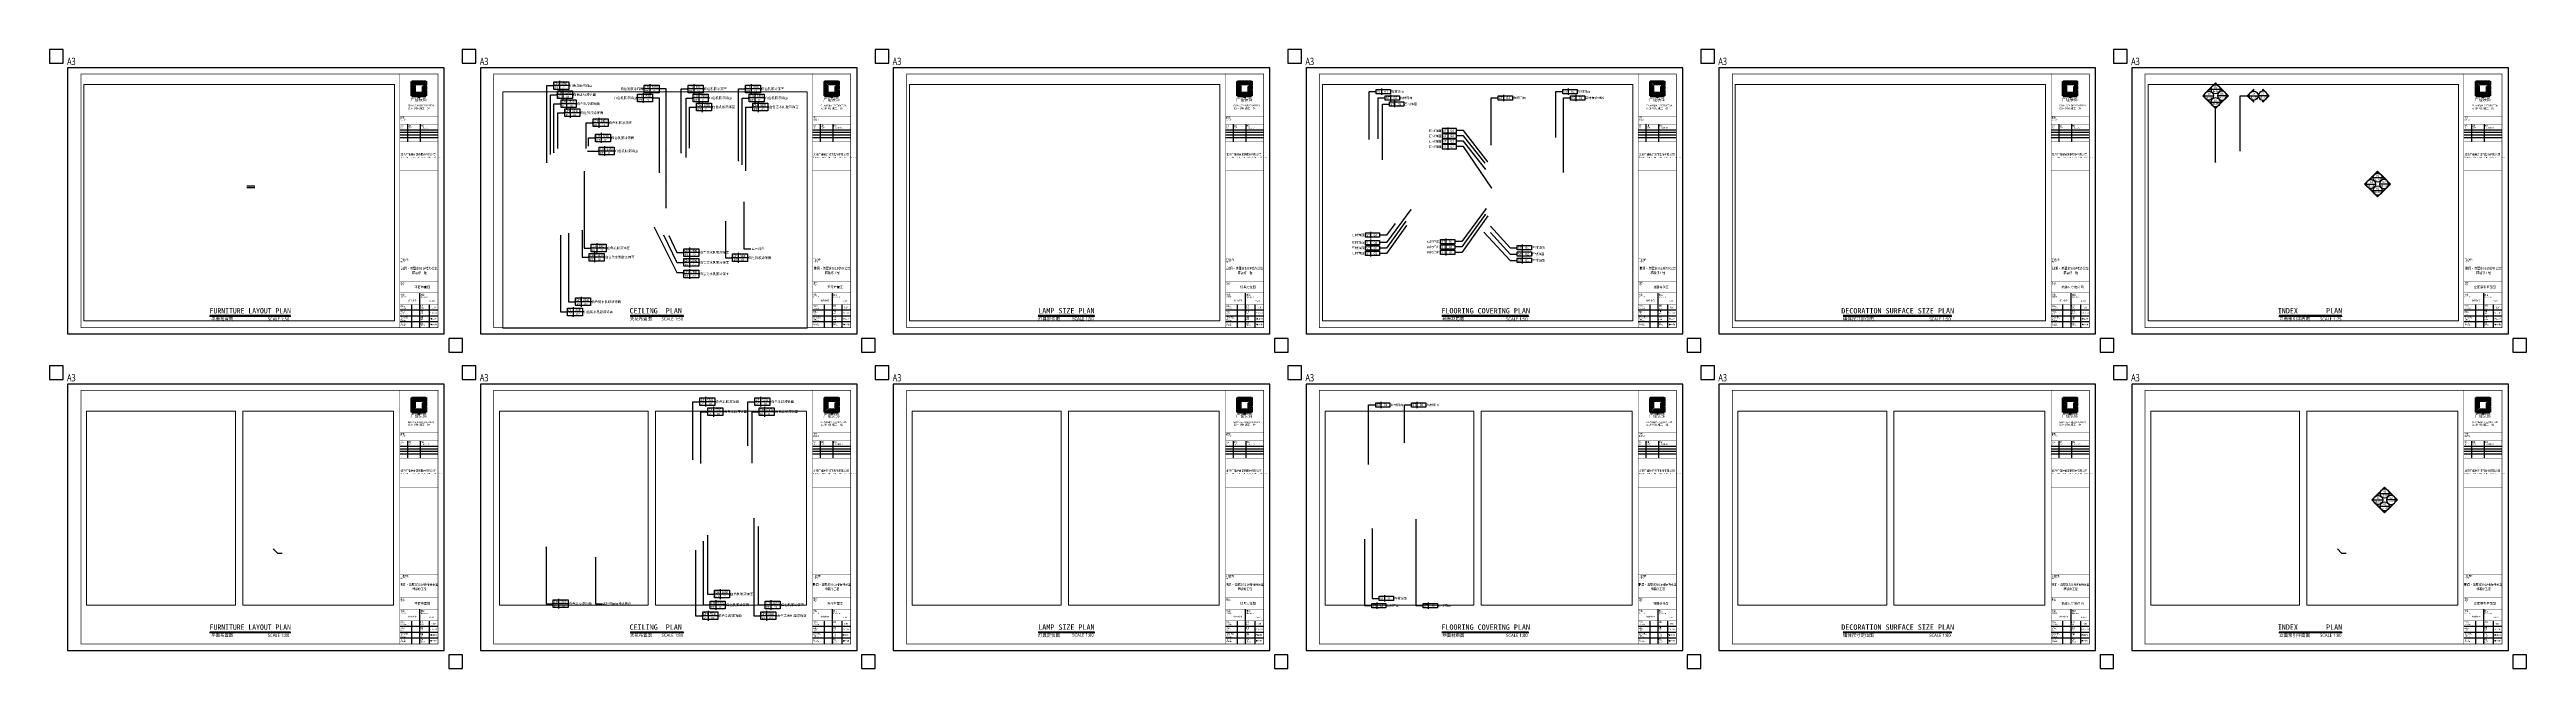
# Paper-space layout 'Layout1' of a CAD drawing. Extents: x 819 to 3580, y -967 to -277.
import ezdxf
from ezdxf.enums import TextEntityAlignment as Align

# ---------------------------------------------------------------- set-up
doc = ezdxf.new("R2010")
doc.units = 0
doc.header["$LTSCALE"] = 1000
doc.header["$MEASUREMENT"] = 0
doc.layers.get('Defpoints').update_dxf_attribs({"color": 250})
for name, color, linetype in [('AR-TEXT', 50, 'Continuous'), ('FC-FLOOR', 138, 'Continuous'), ('FF-TEXT', 50, 'Continuous'), ('RC-TEXT', 50, 'Continuous'), ('TK', 1, 'Continuous')]:
    doc.layers.add(name, color=color, linetype=linetype)
doc.styles.add('-宋体', font='', dxfattribs={"width": 0.8, "height": 120})
doc.styles.add('ar', font='arial.ttf')
doc.styles.add('CCD-DIM', font='archs.shx', dxfattribs={"width": 0.75})
doc.styles.add('hb', font='hbsmall.shx', dxfattribs={"width": 0.7})
doc.styles.add('OPT', font='simhei.ttf', dxfattribs={"width": 2})
doc.styles.add('st', font='msyh.ttf', dxfattribs={"width": 0.7})
doc.styles.add('黑体', font='msyh.ttf')
doc.styles.get('-宋体').set_extended_font_data('SimSun')
doc.dimstyles.new('1-1', dxfattribs={"dimtxt": 2.5, "dimasz": 1.5, "dimexe": 2, "dimexo": 2, "dimgap": 0.6, "dimtad": 1, "dimdec": 0, "dimrnd": 0.005, "dimzin": 0, "dimdsep": 46, "dimtxsty": 'CCD-DIM', "dimblk": 'CCD_Dimension_Tick', "dimcen": 0.125, "dimclrd": 256, "dimclre": 256, "dimclrt": 50, "dimadec": 0, "dimazin": 0, "dimtfac": 1, "dimtdec": 0, "dimtix": 1, "dimtmove": 2, "dimatfit": 3, "dimldrblk": 'CCD_Leader_Arrow', "dimfxl": 0, "dimtvp": 1, "dimtolj": 1, "dimtzin": 0, "dimarcsym": 0})

# ---------------------------------------------------------------- blocks, each defined once
blk = doc.blocks.new('wrewwr')
at = {"layer": 'TK'}
h = blk.add_hatch(color=22, dxfattribs=at)
h.paths.add_polyline_path([(-2952.6, 54.6), (-2940.6, 66.6), (-2981.1, 66.6), (-2969.1, 54.6)])
h.paths.add_polyline_path([(-2971.3, 52.4), (-2983.3, 64.4), (-2983.3, 23.9), (-2971.3, 35.9)])
h.paths.add_polyline_path([(-2981.1, 21.6), (-2940.6, 21.6), (-2952.6, 33.6), (-2969.1, 33.6)])
h.paths.add_polyline_path([(-2950.3, 50.3), (-2950.3, 35.9), (-2938.3, 23.9), (-2938.3, 38.3)])
h.paths.add_polyline_path([(-2938.3, 65.8), (-2949.5, 54.6), (-2938.3, 54.6)])
h = blk.add_hatch(color=6, dxfattribs=at)
h.dxf.hatch_style = 1
h.paths.add_polyline_path([(-2938.3, 52.4), (-2949.3, 52.4), (-2938.3, 41.4)])
at = {"layer": 'TK', "color": 22}
for p, q in [((-2971.3, 52.4), (-2983.3, 64.4)), ((-2983.3, 64.4), (-2983.3, 23.9)), ((-2983.3, 23.9), (-2971.3, 35.9)), ((-2969.1, 54.6), (-2981.1, 66.6)), ((-2981.1, 66.6), (-2940.6, 66.6)), ((-2981.1, 21.6), (-2969.1, 33.6)), ((-2981.1, 21.6), (-2940.6, 21.6)), ((-2971.3, 52.4), (-2971.3, 35.9)), ((-2952.6, 54.6), (-2969.1, 54.6)), ((-2969.1, 33.6), (-2952.6, 33.6)), ((-2940.6, 66.6), (-2952.6, 54.6)), ((-2952.6, 33.6), (-2940.6, 21.6)), ((-2950.3, 35.9), (-2938.3, 23.9)), ((-2949.5, 54.6), (-2938.3, 65.8)), ((-2938.3, 54.6), (-2938.3, 65.8)), ((-2938.3, 23.9), (-2938.3, 38.3))]:
    blk.add_line(p, q, dxfattribs=at)
at = {"layer": 'TK', "color": 36}
for p, q in [((-2950.3, 54.6), (-2950.3, 54.6)), ((-2950.3, 54.6), (-2950.3, 54.6)), ((-2950.3, 35.9), (-2950.3, 50.3)), ((-2950.3, 50.3), (-2938.3, 38.3)), ((-2949.5, 54.6), (-2938.3, 54.6))]:
    blk.add_line(p, q, dxfattribs=at)
at = {"layer": 'TK'}
for p, q in [((-2938.3, 52.4), (-2949.3, 52.4)), ((-2949.3, 52.4), (-2938.3, 41.4)), ((-2938.3, 41.4), (-2938.3, 52.4))]:
    blk.add_line(p, q, dxfattribs=at)
blk = doc.blocks.new('图框1')
at = {"layer": 'TK', "color": 150}
for p, q in [((1251.6, -366.7), (1209.1, -366.7)), ((1251.6, -369.6), (1209.1, -369.6)), ((1251.6, -372.4), (1209.1, -372.4)), ((1251.6, -375.3), (1209.1, -375.3)), ((1217.6, -360.3), (1217.6, -379.7)), ((1231.7, -360.3), (1231.7, -379.7)), ((1231, -548.1), (1231, -586.9)), ((1251.6, -567.5), (1209.2, -567.5)), ((1251.6, -574), (1209.2, -574)), ((1222, -561.3), (1222, -587.2)), ((1241.9, -561), (1241.9, -586.9)), ((1251.6, -580.4), (1209.2, -580.4))]:
    blk.add_line(p, q, dxfattribs=at)
for points in [[(818.7, -292.1), (833.9, -292.1), (833.9, -277), (818.7, -277)], [(1263.7, -614.2), (1278.9, -614.2), (1278.9, -599), (1263.7, -599)]]:
    blk.add_lwpolyline(points, close=True, dxfattribs=at)
at = {"layer": 'TK'}
blk.add_lwpolyline([(838.9, -594), (1258.7, -594), (1258.7, -297.2), (838.9, -297.2)], close=True, dxfattribs=at)
at = {"layer": 'TK', "color": 150, "const_width": 0.707}
blk.add_lwpolyline([(853.7, -586.9), (1251.6, -586.9), (1251.6, -304.2), (853.7, -304.2)], close=True, dxfattribs=at)
at = {"layer": 'TK', "color": 150}
for points, const_width in [([(1209.2, -586.9), (1209.2, -304.2)], 0.356), ([(1251.6, -351.2), (1209.1, -351.2)], 0.36), ([(1251.6, -360.3), (1209.1, -360.3)], 0.356), ([(1251.6, -379.7), (1209.1, -379.7)], 0.356), ([(1251.6, -412), (1209.1, -412)], 0.356), ([(1251.6, -509.3), (1209.1, -509.3)], 0.36), ([(1251.6, -535.2), (1209.1, -535.2)], 0.36), ([(1251.6, -548.1), (1209.2, -548.1)], 0.36), ([(1251.6, -561), (1209.2, -561)], 0.36)]:
    blk.add_lwpolyline(points, dxfattribs=dict(at, const_width=const_width))
at = {"layer": 'TK'}
blk.add_circle((1230.5, -330.3), 0.632, dxfattribs=at)
at = {"layer": 'TK', "color": 20, "xscale": 0.3886622636625292, "yscale": 0.3886622636625292, "zscale": 0.3886622636625292}
blk.add_blockref('wrewwr', (2381.1, -337.7), dxfattribs=at)
at = {"layer": 'TK', "color": 150, "style": '黑体', "width": 0.7}
blk.add_text('A3', height=8.08, dxfattribs=at).set_placement((843, -294.2), align=Align.CENTER)
at = {"layer": 'TK', "style": '黑体'}
for s, height, p in [('广佳装饰', 3.23, (1221.1, -334.4)), ('R', 1.1, (1230.1, -331))]:
    blk.add_text(s, height=height, dxfattribs=at).set_placement(p)
at = {"layer": 'TK', "color": 2, "style": '黑体', "width": 0.7}
for s, height, p in [('修改:', 2.15, (1209.9, -354)), ('REVISIONS:', 1.08, (1210, -355.8)), ('工程项目:', 2.15, (1209.7, -512.4)), ('PROJECT:', 1.08, (1210.1, -514.2)), ('图名:', 2.15, (1209.8, -538.4)), ('专业:', 2.15, (1209.9, -551.1)), ('TITLE:', 1.08, (1210.1, -540.1)), ('DISCIPLINE', 1.08, (1210, -553.1)), ('图号:', 2.15, (1232.2, -551.4)), ('CHKD', 1.08, (1210.1, -572)), ('APPROVED', 1.08, (1210.2, -565.7)), ('CHIEF', 1.08, (1210.1, -578.5)), ('DESIGNER', 1.08, (1210.1, -580)), ('STAGE', 1.08, (1231.9, -578.3)), ('SCALE', 1.08, (1232.1, -565.3)), ('DATE', 1.08, (1232.1, -571.8)), ('DRAWING NO:', 1.077, (1232.3, -553.5)), ('DESIGNER', 1.08, (1210.1, -584.8)), ('EDITION', 1.08, (1231.9, -584.8))]:
    blk.add_text(s, height=height, dxfattribs=at).set_placement(p)
at = {"layer": 'TK', "color": 20, "style": '黑体'}
for s, height, p in [('GUANGJIA DECORATION', 1.918, (1218.1, -340.4)), ('设计甲级 施工一级', 2.13, (1218.1, -343.6))]:
    blk.add_text(s, height=height, dxfattribs=at).set_placement(p)
at = {"layer": 'TK', "color": 2, "linetype": 'Continuous', "style": '黑体', "width": 0.7}
for s, p in [('次数', (1209.9, -362.9)), ('日期', (1218.2, -362.8)), ('内容', (1232.6, -362.8)), ('审核人', (1209.9, -570.3)), ('审定人', (1210, -563.9)), ('设计负责人', (1210.2, -576.7)), ('日期', (1231.6, -570)), ('阶段', (1231.8, -576.8)), ('比例', (1231.9, -563.5)), ('设计人', (1210.2, -583.3)), ('版次', (1231.8, -583))]:
    blk.add_text(s, height=1.72, dxfattribs=at).set_placement(p)
at = {"layer": 'TK', "color": 2, "style": '黑体', "width": 0.7}
for s, height, p in [('NO', 1.08, (1211.1, -364.2)), ('DATE', 1.08, (1220.7, -364.3)), ('DESCRIPTION', 1.077, (1238.4, -364.1))]:
    blk.add_text(s, height=height, dxfattribs=at).set_placement(p, align=Align.MIDDLE_CENTER)
at = {"layer": 'TK', "color": 20, "style": '-宋体', "width": 0.8}
for s, height, p in [('北京广佳建筑装饰股份有限公司', 2.524, (1210, -395.1)), ('Beijing Construction Engineering Co,Ltd.Guangjia Decoration', 1.212, (1210, -397.5)), ('鹏润·美墅家S01#楼办公室', 2.9, (1210.4, -522.3)), ('精装修工程', 2.9, (1222.9, -527.3))]:
    blk.add_text(s, height=height, dxfattribs=at).set_placement(p)
at = {"layer": 'TK', "color": 150, "char_height": 1.72, "style": '黑体'}
for s, insert, width, attachment_point in [('装饰装修', (1218, -555.7), 10.058, 1), ('2017:03', (1242.3, -570.6), 4.705, 4), ('施工图', (1243.2, -576.2), 7.72, 1), ('1:50', (1244.3, -563.5), 4.705, 1), ('第一版', (1243.2, -582.6), 8.794, 1)]:
    blk.add_mtext(s, dxfattribs=dict(at, insert=insert, width=width, attachment_point=attachment_point))
blk = doc.blocks.new('图框4')
at = {"layer": 'TK', "color": 150}
for p, q in [((1217.6, -713), (1217.6, -732.3)), ((1231.7, -713), (1231.7, -732.3)), ((1251.6, -719.4), (1209.1, -719.4)), ((1251.6, -722.2), (1209.1, -722.2)), ((1251.6, -725.1), (1209.1, -725.1)), ((1251.6, -727.9), (1209.1, -727.9)), ((1231, -900.7), (1231, -939.5)), ((1251.6, -920.1), (1209.2, -920.1)), ((1251.6, -926.6), (1209.2, -926.6)), ((1251.6, -933), (1209.2, -933)), ((1222, -913.9), (1222, -939.8)), ((1241.9, -913.7), (1241.9, -939.5))]:
    blk.add_line(p, q, dxfattribs=at)
blk.add_lwpolyline([(818.7, -644.7), (833.9, -644.7), (833.9, -629.6), (818.7, -629.6)], close=True, dxfattribs=at)
at = {"layer": 'TK'}
blk.add_lwpolyline([(838.9, -946.6), (1258.7, -946.6), (1258.7, -649.8), (838.9, -649.8)], close=True, dxfattribs=at)
at = {"layer": 'TK', "color": 150, "const_width": 0.707}
blk.add_lwpolyline([(853.7, -939.5), (1251.6, -939.5), (1251.6, -656.8), (853.7, -656.8)], close=True, dxfattribs=at)
at = {"layer": 'TK', "color": 150}
for points, const_width in [([(1209.2, -939.5), (1209.2, -656.8)], 0.356), ([(1251.6, -703.8), (1209.1, -703.8)], 0.36), ([(1251.6, -713), (1209.1, -713)], 0.356), ([(1251.6, -732.3), (1209.1, -732.3)], 0.356), ([(1251.6, -764.6), (1209.1, -764.6)], 0.356), ([(1251.6, -861.9), (1209.1, -861.9)], 0.36), ([(1251.6, -887.8), (1209.1, -887.8)], 0.36), ([(1251.6, -900.7), (1209.2, -900.7)], 0.36), ([(1251.6, -913.7), (1209.2, -913.7)], 0.36)]:
    blk.add_lwpolyline(points, dxfattribs=dict(at, const_width=const_width))
at = {"layer": 'TK'}
blk.add_circle((1230.5, -683), 0.632, dxfattribs=at)
at = {"layer": 'TK', "color": 20, "xscale": 0.3886622636625292, "yscale": 0.3886622636625292, "zscale": 0.3886622636625292}
blk.add_blockref('wrewwr', (2381.1, -690.3), dxfattribs=at)
at = {"layer": 'TK', "color": 150, "style": '黑体', "width": 0.7}
blk.add_text('A3', height=8.08, dxfattribs=at).set_placement((843, -646.8), align=Align.CENTER)
at = {"layer": 'TK', "style": '黑体'}
for s, height, p in [('广佳装饰', 3.23, (1221.1, -687)), ('R', 1.1, (1230.1, -683.6))]:
    blk.add_text(s, height=height, dxfattribs=at).set_placement(p)
at = {"layer": 'TK', "color": 2, "style": '黑体', "width": 0.7}
for s, height, p in [('修改:', 2.15, (1209.9, -706.7)), ('REVISIONS:', 1.08, (1210, -708.5)), ('工程项目:', 2.15, (1209.7, -865)), ('PROJECT:', 1.08, (1210.1, -866.8)), ('图名:', 2.15, (1209.8, -891)), ('专业:', 2.15, (1209.9, -903.7)), ('TITLE:', 1.08, (1210.1, -892.7)), ('DISCIPLINE', 1.08, (1210, -905.7)), ('图号:', 2.15, (1232.2, -904)), ('DRAWING NO:', 1.077, (1232.3, -906.1)), ('CHKD', 1.08, (1210.1, -924.6)), ('APPROVED', 1.08, (1210.2, -918.4)), ('CHIEF', 1.08, (1210.1, -931.1)), ('DESIGNER', 1.08, (1210.1, -932.6)), ('DESIGNER', 1.08, (1210.1, -937.4)), ('STAGE', 1.08, (1231.9, -930.9)), ('EDITION', 1.08, (1231.9, -937.5)), ('SCALE', 1.08, (1232.1, -917.9)), ('DATE', 1.08, (1232.1, -924.4))]:
    blk.add_text(s, height=height, dxfattribs=at).set_placement(p)
at = {"layer": 'TK', "color": 2, "linetype": 'Continuous', "style": '黑体', "width": 0.7}
for s, p in [('次数', (1209.9, -715.5)), ('日期', (1218.2, -715.5)), ('内容', (1232.6, -715.4)), ('审核人', (1209.9, -922.9)), ('审定人', (1210, -916.5)), ('设计负责人', (1210.2, -929.3)), ('设计人', (1210.2, -935.9)), ('日期', (1231.6, -922.6)), ('版次', (1231.8, -935.6)), ('阶段', (1231.8, -929.4)), ('比例', (1231.9, -916.1))]:
    blk.add_text(s, height=1.72, dxfattribs=at).set_placement(p)
at = {"layer": 'TK', "color": 2, "style": '黑体', "width": 0.7}
for s, height, p in [('NO', 1.08, (1211.1, -716.9)), ('DATE', 1.08, (1220.7, -716.9)), ('DESCRIPTION', 1.077, (1238.4, -716.8))]:
    blk.add_text(s, height=height, dxfattribs=at).set_placement(p, align=Align.MIDDLE_CENTER)
at = {"layer": 'TK', "color": 20, "style": '黑体'}
for s, height, p in [('GUANGJIA DECORATION', 1.918, (1218.1, -693.1)), ('设计甲级 施工一级', 2.13, (1218.1, -696.2))]:
    blk.add_text(s, height=height, dxfattribs=at).set_placement(p)
at = {"layer": 'TK', "color": 20, "style": '-宋体', "width": 0.8}
for s, height, p in [('北京广佳建筑装饰股份有限公司', 2.524, (1210, -747.7)), ('Beijing Construction Engineering Co,Ltd.Guangjia Decoration', 1.212, (1210, -750.1)), ('鹏润·美墅家S01#楼接待茶室', 2.8, (1209.4, -874.7)), ('精装修工程', 2.8, (1223.1, -879.5))]:
    blk.add_text(s, height=height, dxfattribs=at).set_placement(p)
at = {"layer": 'TK', "color": 150, "char_height": 1.72, "style": '黑体'}
for s, insert, width, attachment_point in [('装饰装修', (1218, -908.4), 10.058, 1), ('2017:03', (1242.3, -923.2), 4.705, 4), ('施工图', (1242.7, -928.8), 7.72, 1), ('第一版', (1242.7, -935.2), 7.294, 1), ('1:80', (1244.3, -916.1), 4.705, 1)]:
    blk.add_mtext(s, dxfattribs=dict(at, insert=insert, width=width, attachment_point=attachment_point))
blk = doc.blocks.new('图号索引4')
at = {"color": 50}
blk.add_line((-6.4, 1.3), (6.3, 1.3), dxfattribs=at)
at = {"color": 150}
blk.add_circle((0, 1.3), 6.35, dxfattribs=at)
at = {"style": 'ar', "width": 0.579843, "flags": 8}
blk.add_attdef('AR-01-01', text='', height=3, dxfattribs=at).set_placement((-5, -2.5), (5.4, -2.5), align=Align.FIT)
at = {"style": 'ar', "width": 0.680032}
blk.add_attdef('01', text='', height=3, dxfattribs=at).set_placement((-1.6, 2.3), (1.6, 2.3), align=Align.FIT)
blk = doc.blocks.new('CCD_Dimension_Tick')
at = {"color": 0}
for q in [(-1, 0), (1, 0)]:
    blk.add_line((0, 0), q, dxfattribs=at)
at = {"color": 50, "linetype": 'ByBlock', "const_width": 0.4}
blk.add_lwpolyline([(-0.5, -0.5), (0.5, 0.5)], dxfattribs=at)
blk = doc.blocks.new('CCD_Leader_Arrow')
at = {"color": 50, "linetype": 'ByBlock'}
blk.add_line((0, 0), (-1, 0), dxfattribs=at)
for points in [[(-0.9, 0.7), (-0.6, 0.9), (-0.2, 0), (0, 0)], [(-0.9, -0.7), (-0.6, -0.9), (-0.2, 0), (0, 0)]]:
    blk.add_solid(points, dxfattribs=at)
blk = doc.blocks.new('FC-')
at = {"color": 50}
blk.add_line((0, -3.1), (0, 3.1), dxfattribs=at)
at = {"color": 150}
blk.add_lwpolyline([(8.5, -2.1), (-5.4, -2.1), (-5.4, 2.1), (8.5, 2.1)], close=True, dxfattribs=at)
at = {"style": 'st', "flags": 4}
blk.add_attdef('ITEM5', text='', height=2.5, dxfattribs=at).set_placement((-6.5, -1.5), align=Align.RIGHT)
at = {"style": 'hb', "width": 0.8}
for tag, flags, p in [('NUM1', 12, (-2.9, 0)), ('NUM2', 4, (4.2, 0)), ('NUM4', 4, (1.5, -4.5))]:
    blk.add_attdef(tag, text='', height=2, dxfattribs=dict(at, flags=flags)).set_placement(p, align=Align.MIDDLE)
at = {"style": 'st', "flags": 4}
blk.add_attdef('NUM3', (9.1, -1.5), '', height=2.5, dxfattribs=at)
blk.add_attdef('NUM6', text='', height=2.5, dxfattribs=at).set_placement((1.5, -8.5), align=Align.MIDDLE_CENTER)
blk = doc.blocks.new('QBLOCK2008110414350230')
at = {"color": 50}
for p, q in [((12.3, 6.3), (-11.6, 6.3)), ((-1.9, -0.6), (-1.9, 13.1))]:
    blk.add_line(p, q, dxfattribs=at)
at = {"color": 150}
blk.add_lwpolyline([(-10.1, 0.9), (-10.1, 11.6), (10.8, 11.6), (10.8, 0.9)], close=True, dxfattribs=at)
at = {"layer": 'RC-TEXT', "width": 0.7, "flags": 4}
for tag, height, style, p in [('NUM7', 3.75, 'st', (-11.7, 7.6)), ('NUM8', 3, 'hb', (-11.7, 1.2))]:
    blk.add_attdef(tag, text='', height=height, dxfattribs=dict(at, style=style)).set_placement(p, align=Align.RIGHT)
for tag, height, style, p in [('NUM1', 3, 'hb', (-6.2, 9.5)), ('NUM3', 3, 'hb', (-6.2, 3.1)), ('NUM2', 3, 'hb', (4.4, 9.5)), ('NUM4', 3, 'hb', (4.4, 3.1)), ('NUM10', 3.75, 'st', (0.3, -12.3)), ('NUM10', 3, 'hb', (0.3, -7.8)), ('NUM9', 3, 'hb', (0.3, -2.7))]:
    blk.add_attdef(tag, text='', height=height, dxfattribs=dict(at, style=style)).set_placement(p, align=Align.MIDDLE)
for tag, p, height, style in [('NUM6', (11.7, 1.2), 3, 'hb'), ('NUM5', (11.7, 7.6), 3.75, 'st')]:
    blk.add_attdef(tag, p, '', height=height, dxfattribs=dict(at, style=style))

psp = doc.layouts.get("Layout1")

# ---------------------------------------------------------------- hatches: boundary and pattern name
at = {"layer": 'AR-TEXT'}
h = psp.add_hatch(color=50, dxfattribs=at)
h.paths.add_polyline_path([(3225.8, -335.6), (3222.4, -332.2, 0.186664), (3225.8, -333.5)])
h.paths.add_polyline_path([(3222.1, -331.8), (3218.7, -328.4), (3222.1, -325, 0.186664), (3220.8, -328.4, 0.186664)])
h.paths.add_polyline_path([(3225.8, -323.4, 0.186664), (3222.4, -324.7), (3225.8, -321.3)])
h = psp.add_hatch(color=50, dxfattribs=at)
h.paths.add_polyline_path([(3225.8, -321.3), (3229.3, -317.8, 0.186664), (3227.9, -321.3)])
h.paths.add_polyline_path([(3229.6, -317.5), (3233, -314.1), (3236.4, -317.5, 0.186664), (3233, -316.2, 0.186664)])
h.paths.add_polyline_path([(3238.1, -321.3, 0.186664), (3236.8, -317.8), (3240.2, -321.3)])
h = psp.add_hatch(color=50, dxfattribs=at)
h.paths.add_polyline_path([(3240.2, -335.6), (3243.6, -332.2, -0.186664), (3240.2, -333.5)])
h.paths.add_polyline_path([(3244, -331.8), (3247.4, -328.4), (3244, -325, -0.186664), (3245.3, -328.4, -0.186664)])
h.paths.add_polyline_path([(3240.2, -323.4, -0.186664), (3243.6, -324.7), (3240.2, -321.3)])
h = psp.add_hatch(color=50, dxfattribs=at)
h.paths.add_polyline_path([(3275.6, -335.6), (3272.2, -332.2, 0.186664), (3275.6, -333.5)])
h.paths.add_polyline_path([(3271.8, -331.8), (3268.4, -328.4), (3271.8, -325, 0.186664), (3270.5, -328.4, 0.186664)])
h.paths.add_polyline_path([(3275.6, -323.4, 0.186664), (3272.2, -324.7), (3275.6, -321.3)])
h = psp.add_hatch(color=50, dxfattribs=at)
h.paths.add_polyline_path([(3285.8, -335.6), (3289.2, -332.2, -0.186664), (3285.8, -333.5)])
h.paths.add_polyline_path([(3289.5, -331.8), (3292.9, -328.4), (3289.5, -325, -0.186664), (3290.8, -328.4, -0.186664)])
h.paths.add_polyline_path([(3285.8, -323.4, -0.186664), (3289.2, -324.7), (3285.8, -321.3)])
h = psp.add_hatch(color=256, dxfattribs=at)
h.paths.add_polyline_path([(3225.8, -335.6), (3229.3, -339, -0.186664), (3227.9, -335.6)])
h.paths.add_polyline_path([(3229.6, -339.4), (3233, -342.8), (3236.4, -339.4, -0.186664), (3233, -340.7, -0.186664)])
h.paths.add_polyline_path([(3238.1, -335.6, -0.186664), (3236.8, -339), (3240.2, -335.6)])
h = psp.add_hatch(color=50, dxfattribs=at)
h.paths.add_polyline_path([(3406.4, -419.7), (3409.8, -416.3, 0.186664), (3408.5, -419.7)])
h.paths.add_polyline_path([(3410.2, -415.9), (3413.6, -412.5), (3417, -415.9, 0.186664), (3413.6, -414.6, 0.186664)])
h.paths.add_polyline_path([(3418.7, -419.7, 0.186664), (3417.3, -416.3), (3420.8, -419.7)])
h = psp.add_hatch(color=50, dxfattribs=at)
h.paths.add_polyline_path([(3406.4, -434), (3403, -430.6, 0.186664), (3406.4, -431.9)])
h.paths.add_polyline_path([(3402.7, -430.3), (3399.2, -426.9), (3402.7, -423.4, 0.186664), (3401.3, -426.9, 0.186664)])
h.paths.add_polyline_path([(3406.4, -421.8, 0.186664), (3403, -423.1), (3406.4, -419.7)])
h = psp.add_hatch(color=256, dxfattribs=at)
h.paths.add_polyline_path([(3406.4, -434), (3409.8, -437.5, -0.186664), (3408.5, -434)])
h.paths.add_polyline_path([(3410.2, -437.8), (3413.6, -441.2), (3417, -437.8, -0.186664), (3413.6, -439.1, -0.186664)])
h.paths.add_polyline_path([(3418.7, -434, -0.186664), (3417.3, -437.5), (3420.8, -434)])
h = psp.add_hatch(color=50, dxfattribs=at)
h.paths.add_polyline_path([(3420.8, -434), (3424.2, -430.6, -0.186664), (3420.8, -431.9)])
h.paths.add_polyline_path([(3424.5, -430.3), (3427.9, -426.9), (3424.5, -423.4, -0.186664), (3425.8, -426.9, -0.186664)])
h.paths.add_polyline_path([(3420.8, -421.8, -0.186664), (3424.2, -423.1), (3420.8, -419.7)])
h = psp.add_hatch(color=50, dxfattribs=at)
h.paths.add_polyline_path([(3414.3, -786.1), (3410.9, -782.7, 0.186664), (3414.3, -784)])
h.paths.add_polyline_path([(3410.6, -782.3), (3407.2, -778.9), (3410.6, -775.5, 0.186664), (3409.2, -778.9, 0.186664)])
h.paths.add_polyline_path([(3414.3, -773.8, 0.186664), (3410.9, -775.2), (3414.3, -771.7)])
h = psp.add_hatch(color=50, dxfattribs=at)
h.paths.add_polyline_path([(3414.3, -771.7), (3417.7, -768.3, 0.186664), (3416.4, -771.7)])
h.paths.add_polyline_path([(3418.1, -768), (3421.5, -764.6), (3424.9, -768, 0.186664), (3421.5, -766.7, 0.186664)])
h.paths.add_polyline_path([(3426.6, -771.7, 0.186664), (3425.3, -768.3), (3428.7, -771.7)])
h = psp.add_hatch(color=50, dxfattribs=at)
h.paths.add_polyline_path([(3428.7, -786.1), (3432.1, -782.7, -0.186664), (3428.7, -784)])
h.paths.add_polyline_path([(3432.4, -782.3), (3435.9, -778.9), (3432.4, -775.5, -0.186664), (3433.8, -778.9, -0.186664)])
h.paths.add_polyline_path([(3428.7, -773.8, -0.186664), (3432.1, -775.2), (3428.7, -771.7)])
h = psp.add_hatch(color=256, dxfattribs=at)
h.paths.add_polyline_path([(3414.3, -786.1), (3417.7, -789.5, -0.186664), (3416.4, -786.1)])
h.paths.add_polyline_path([(3418.1, -789.9), (3421.5, -793.3), (3424.9, -789.9, -0.186664), (3421.5, -791.2, -0.186664)])
h.paths.add_polyline_path([(3426.6, -786.1, -0.186664), (3425.3, -789.5), (3428.7, -786.1)])

# ---------------------------------------------------------------- linework, layer by layer
at = {"layer": 'AR-TEXT', "color": 150}
for points in [[(3225.8, -323.4), (3225.8, -321.3), (3218.7, -328.4), (3225.8, -335.6), (3225.8, -333.5)], [(3238.1, -321.3), (3240.2, -321.3), (3233, -314.1), (3225.8, -321.3), (3227.9, -321.3)], [(3240.2, -323.4), (3240.2, -321.3), (3247.4, -328.4), (3240.2, -335.6), (3240.2, -333.5)], [(3275.6, -323.4), (3275.6, -321.3), (3268.4, -328.4), (3275.6, -335.6), (3275.6, -333.5)], [(3285.8, -323.4), (3285.8, -321.3), (3292.9, -328.4), (3285.8, -335.6), (3285.8, -333.5)], [(3418.7, -419.7), (3420.8, -419.7), (3413.6, -412.5), (3406.4, -419.7), (3408.5, -419.7)], [(3406.4, -421.8), (3406.4, -419.7), (3399.2, -426.9), (3406.4, -434), (3406.4, -431.9)], [(3420.8, -421.8), (3420.8, -419.7), (3427.9, -426.9), (3420.8, -434), (3420.8, -431.9)], [(3414.3, -773.8), (3414.3, -771.7), (3407.2, -778.9), (3414.3, -786.1), (3414.3, -784)], [(3426.6, -771.7), (3428.7, -771.7), (3421.5, -764.6), (3414.3, -771.7), (3416.4, -771.7)], [(3428.7, -773.8), (3428.7, -771.7), (3435.9, -778.9), (3428.7, -786.1), (3428.7, -784)]]:
    psp.add_lwpolyline(points, dxfattribs=at)
at = {"layer": 'AR-TEXT'}
for points in [[(3238.1, -335.6), (3240.2, -335.6), (3233, -342.8), (3225.8, -335.6), (3227.9, -335.6)], [(3418.7, -434), (3420.8, -434), (3413.6, -441.2), (3406.4, -434), (3408.5, -434)], [(3426.6, -786.1), (3428.7, -786.1), (3421.5, -793.3), (3414.3, -786.1), (3416.4, -786.1)]]:
    psp.add_lwpolyline(points, dxfattribs=at)
at = {"layer": 'FC-FLOOR'}
for p, q in [((1038.6, -428.8), (1047.6, -428.8)), ((1038.6, -430.8), (1047.6, -430.8))]:
    psp.add_line(p, q, dxfattribs=at)
at = {"layer": 'FF-TEXT'}
for p, q in [((997.2, -574.2), (1087.6, -574.2)), ((1465.8, -574.2), (1525.7, -574.2)), ((1920.6, -574.2), (1983.8, -574.2)), ((2370.6, -574.2), (2467.4, -574.2)), ((2817.9, -574.2), (2938.9, -574.2)), ((3303.7, -574.2), (3374, -574.2)), ((997.2, -926.8), (1087.6, -926.8)), ((1465.8, -926.8), (1525.7, -926.8)), ((1920.6, -926.8), (1983.8, -926.8)), ((2370.6, -926.8), (2467.4, -926.8)), ((2817.9, -926.8), (2938.9, -926.8)), ((3303.7, -926.8), (3374, -926.8))]:
    psp.add_line(p, q, dxfattribs=at)
at = {"layer": 'FF-TEXT', "const_width": 0.96}
for points in [[(997.2, -573.1), (1087.6, -573.1)], [(1465.8, -573.1), (1525.7, -573.1)], [(1920.6, -573.1), (1983.8, -573.1)], [(2370.6, -573.1), (2467.4, -573.1)], [(2817.9, -573.1), (2938.9, -573.1)], [(3303.7, -573.1), (3374, -573.1)], [(997.2, -925.7), (1087.6, -925.7)], [(1465.8, -925.7), (1525.7, -925.7)], [(1920.6, -925.7), (1983.8, -925.7)], [(2370.6, -925.7), (2467.4, -925.7)], [(2817.9, -925.7), (2938.9, -925.7)], [(3303.7, -925.7), (3374, -925.7)]]:
    psp.add_lwpolyline(points, dxfattribs=at)
at = {"layer": 'TK', "color": 150}
for points in [[(1263.7, -966.8), (1278.9, -966.8), (1278.9, -951.6), (1263.7, -951.6)], [(1723.9, -966.8), (1739, -966.8), (1739, -951.6), (1723.9, -951.6)], [(2184, -966.8), (2199.1, -966.8), (2199.1, -951.6), (2184, -951.6)], [(2644.1, -966.8), (2659.3, -966.8), (2659.3, -951.6), (2644.1, -951.6)], [(3104.3, -966.8), (3119.4, -966.8), (3119.4, -951.6), (3104.3, -951.6)], [(3104.3, -966.8), (3119.4, -966.8), (3119.4, -951.6), (3104.3, -951.6)], [(3564.4, -966.8), (3579.6, -966.8), (3579.6, -951.6), (3564.4, -951.6)]]:
    psp.add_lwpolyline(points, close=True, dxfattribs=at)

# ---------------------------------------------------------------- block references
at = {"layer": 'AR-TEXT'}
ref = psp.add_blockref('图号索引4', (3225.8, -329.5), dxfattribs=dict(at, xscale=0.8, yscale=0.8, zscale=0.8))
ref.add_attrib('AR-01-01', 'IE-06', dxfattribs={"height": 2, "style": 'ar', "width": 1.038268, "flags": 8}).set_placement((3225.9, -331.8), align=Align.CENTER)
ref.add_attrib('01', '08', dxfattribs={"height": 2.4, "style": 'ar', "width": 0.680032}).set_placement((3225.9, -327.4), align=Align.CENTER)
ref = psp.add_blockref('图号索引4', (3233, -322.3), dxfattribs=dict(at, xscale=0.8, yscale=0.8, zscale=0.8))
ref.add_attrib('AR-01-01', 'IE-05', dxfattribs={"height": 2, "style": 'ar', "width": 1.038268, "flags": 8}).set_placement((3233.5, -324.3), align=Align.CENTER)
ref.add_attrib('01', '05', dxfattribs={"height": 2.4, "style": 'ar', "width": 0.680032}).set_placement((3233.1, -320.2), align=Align.CENTER)
ref = psp.add_blockref('图号索引4', (3233, -336.7), dxfattribs=dict(at, xscale=0.8, yscale=0.8, zscale=0.8))
ref.add_attrib('AR-01-01', 'IE-05', dxfattribs={"height": 2, "style": 'ar', "width": 1.038268, "flags": 8}).set_placement((3233.1, -338.6), align=Align.CENTER)
ref.add_attrib('01', '07', dxfattribs={"height": 2.4, "style": 'ar', "width": 0.680032}).set_placement((3233.1, -334.7), align=Align.CENTER)
ref = psp.add_blockref('图号索引4', (3240.2, -329.5), dxfattribs=dict(at, xscale=-0.8, yscale=0.8, zscale=0.8))
ref.add_attrib('AR-01-01', 'IE-05', dxfattribs={"height": 2, "style": 'ar', "width": 1.038268, "flags": 8}).set_placement((3240.5, -331.4), align=Align.CENTER)
ref.add_attrib('01', '06', dxfattribs={"height": 2.4, "style": 'ar', "width": 0.680032}).set_placement((3240.2, -327.4), align=Align.CENTER)
ref = psp.add_blockref('图号索引4', (3275.6, -329.5), dxfattribs=dict(at, xscale=0.8, yscale=0.8, zscale=0.8))
ref.add_attrib('AR-01-01', 'IE-01', dxfattribs={"height": 2, "style": 'ar', "width": 1.038268, "flags": 8}).set_placement((3275.7, -331.3), align=Align.CENTER)
ref.add_attrib('01', '01', dxfattribs={"height": 2.4, "style": 'ar', "width": 0.680032}).set_placement((3275.7, -327.4), align=Align.CENTER)
ref = psp.add_blockref('图号索引4', (3285.8, -329.5), dxfattribs=dict(at, xscale=-0.8, yscale=0.8, zscale=0.8))
ref.add_attrib('AR-01-01', 'IE-02', dxfattribs={"height": 2, "style": 'ar', "width": 1.038268, "flags": 8}).set_placement((3286.1, -331.3), align=Align.CENTER)
ref.add_attrib('01', '02', dxfattribs={"height": 2.4, "style": 'ar', "width": 0.680032}).set_placement((3285.8, -327.4), align=Align.CENTER)
ref = psp.add_blockref('图号索引4', (3406.4, -427.9), dxfattribs=dict(at, xscale=0.8, yscale=0.8, zscale=0.8))
ref.add_attrib('AR-01-01', 'IE-04', dxfattribs={"height": 2, "style": 'ar', "width": 1.038268, "flags": 8}).set_placement((3406.5, -429.8), align=Align.CENTER)
ref.add_attrib('01', '04', dxfattribs={"height": 2.4, "style": 'ar', "width": 0.680032}).set_placement((3406.5, -425.8), align=Align.CENTER)
ref = psp.add_blockref('图号索引4', (3413.6, -420.7), dxfattribs=dict(at, xscale=0.8, yscale=0.8, zscale=0.8))
ref.add_attrib('AR-01-01', 'IE-01', dxfattribs={"height": 2, "style": 'ar', "width": 1.038268, "flags": 8}).set_placement((3414.1, -422.7), align=Align.CENTER)
ref.add_attrib('01', '01', dxfattribs={"height": 2.4, "style": 'ar', "width": 0.680032}).set_placement((3413.7, -418.6), align=Align.CENTER)
ref = psp.add_blockref('图号索引4', (3413.6, -435.1), dxfattribs=dict(at, xscale=0.8, yscale=0.8, zscale=0.8))
ref.add_attrib('AR-01-01', 'IE-03', dxfattribs={"height": 2, "style": 'ar', "width": 1.038268, "flags": 8}).set_placement((3413.7, -436.8), align=Align.CENTER)
ref.add_attrib('01', '03', dxfattribs={"height": 2.4, "style": 'ar', "width": 0.680032}).set_placement((3413.7, -433.1), align=Align.CENTER)
ref = psp.add_blockref('图号索引4', (3420.8, -427.9), dxfattribs=dict(at, xscale=-0.8, yscale=0.8, zscale=0.8))
ref.add_attrib('AR-01-01', 'IE-02', dxfattribs={"height": 2, "style": 'ar', "width": 1.038268, "flags": 8}).set_placement((3421, -429.8), align=Align.CENTER)
ref.add_attrib('01', '02', dxfattribs={"height": 2.4, "style": 'ar', "width": 0.680032}).set_placement((3420.8, -425.8), align=Align.CENTER)
ref = psp.add_blockref('图号索引4', (3421.5, -772.8), dxfattribs=dict(at, xscale=0.8, yscale=0.8, zscale=0.8))
ref.add_attrib('AR-01-01', 'IE-01', dxfattribs={"height": 2, "style": 'ar', "width": 1.038268, "flags": 8}).set_placement((3422, -774.8), align=Align.CENTER)
ref.add_attrib('01', '01', dxfattribs={"height": 2.4, "style": 'ar', "width": 0.680032}).set_placement((3421.6, -770.7), align=Align.CENTER)
ref = psp.add_blockref('图号索引4', (3414.3, -780), dxfattribs=dict(at, xscale=0.8, yscale=0.8, zscale=0.8))
ref.add_attrib('AR-01-01', 'IE-04', dxfattribs={"height": 2, "style": 'ar', "width": 1.038268, "flags": 8}).set_placement((3414.4, -782), align=Align.CENTER)
ref.add_attrib('01', '04', dxfattribs={"height": 2.4, "style": 'ar', "width": 0.680032}).set_placement((3414.4, -777.9), align=Align.CENTER)
ref = psp.add_blockref('图号索引4', (3421.5, -787.1), dxfattribs=dict(at, xscale=0.8, yscale=0.8, zscale=0.8))
ref.add_attrib('AR-01-01', 'IE-03', dxfattribs={"height": 2, "style": 'ar', "width": 1.038268, "flags": 8}).set_placement((3421.6, -789.1), align=Align.CENTER)
ref.add_attrib('01', '03', dxfattribs={"height": 2.4, "style": 'ar', "width": 0.680032}).set_placement((3421.6, -785.1), align=Align.CENTER)
ref = psp.add_blockref('图号索引4', (3428.7, -780), dxfattribs=dict(at, xscale=-0.8, yscale=0.8, zscale=0.8))
ref.add_attrib('AR-01-01', 'IE-02', dxfattribs={"height": 2, "style": 'ar', "width": 1.038268, "flags": 8}).set_placement((3429, -781.7), align=Align.CENTER)
ref.add_attrib('01', '02', dxfattribs={"height": 2.4, "style": 'ar', "width": 0.680032}).set_placement((3428.7, -777.9), align=Align.CENTER)
at = {"layer": 'FF-TEXT', "ltscale": 1000}
ref = psp.add_blockref('QBLOCK2008110414350230', (1388.9, -322.2), dxfattribs=dict(at, xscale=0.8, yscale=0.8, zscale=0.8))
ref.add_attrib('NUM10', '白色乳胶漆饰面', dxfattribs={"height": 2.6, "style": 'st', "flags": 4}).set_placement((1411.1, -317.1), align=Align.MIDDLE)
ref.add_attrib('NUM4', '01', dxfattribs={"height": 2.6, "style": 'hb', "width": 0.7, "flags": 4}).set_placement((1392.4, -319.7), align=Align.MIDDLE)
ref.add_attrib('NUM3', 'PT', dxfattribs={"height": 2.6, "style": 'hb', "width": 0.7, "flags": 4}).set_placement((1383.9, -319.7), align=Align.MIDDLE)
ref.add_attrib('NUM2', '3550', dxfattribs={"height": 2.5, "style": 'hb', "width": 0.7, "flags": 4}).set_placement((1392.4, -315.1), align=Align.MIDDLE)
ref.add_attrib('NUM1', 'CH', dxfattribs={"height": 2.6, "style": 'hb', "width": 0.7, "flags": 4}).set_placement((1383.9, -315.1), align=Align.MIDDLE)
ref = psp.add_blockref('QBLOCK2008110414350230', (1392.9, -332.3), dxfattribs=dict(at, xscale=0.8, yscale=0.8, zscale=0.8))
ref.add_attrib('NUM10', '白色乳胶漆饰面', dxfattribs={"height": 2.6, "style": 'st', "flags": 4}).set_placement((1415.1, -327.2), align=Align.MIDDLE)
ref.add_attrib('NUM4', '01', dxfattribs={"height": 2.6, "style": 'hb', "width": 0.7, "flags": 4}).set_placement((1396.4, -329.8), align=Align.MIDDLE)
ref.add_attrib('NUM3', 'PT', dxfattribs={"height": 2.6, "style": 'hb', "width": 0.7, "flags": 4}).set_placement((1387.9, -329.8), align=Align.MIDDLE)
ref.add_attrib('NUM2', '3530', dxfattribs={"height": 2.5, "style": 'hb', "width": 0.7, "flags": 4}).set_placement((1396.4, -325.2), align=Align.MIDDLE)
ref.add_attrib('NUM1', 'CH', dxfattribs={"height": 2.6, "style": 'hb', "width": 0.7, "flags": 4}).set_placement((1387.9, -325.2), align=Align.MIDDLE)
ref = psp.add_blockref('QBLOCK2008110414350230', (1482.2, -336), dxfattribs=dict(at, xscale=0.8, yscale=0.8, zscale=0.8))
ref.add_attrib('NUM10', '白色乳胶漆饰面', dxfattribs={"height": 2.6, "style": 'st', "flags": 4}).set_placement((1460.5, -330.8), align=Align.MIDDLE)
ref.add_attrib('NUM4', '01', dxfattribs={"height": 2.6, "style": 'hb', "width": 0.7, "flags": 4}).set_placement((1485.7, -333.5), align=Align.MIDDLE)
ref.add_attrib('NUM3', 'PT', dxfattribs={"height": 2.6, "style": 'hb', "width": 0.7, "flags": 4}).set_placement((1477.2, -333.5), align=Align.MIDDLE)
ref.add_attrib('NUM2', '2900', dxfattribs={"height": 2.5, "style": 'hb', "width": 0.7, "flags": 4}).set_placement((1485.7, -328.8), align=Align.MIDDLE)
ref.add_attrib('NUM1', 'CH', dxfattribs={"height": 2.6, "style": 'hb', "width": 0.7, "flags": 4}).set_placement((1477.2, -328.8), align=Align.MIDDLE)
ref = psp.add_blockref('QBLOCK2008110414350230', (1489.6, -325.9), dxfattribs=dict(at, xscale=0.8, yscale=0.8, zscale=0.8))
ref.add_attrib('NUM10', '白色乳胶漆饰面', dxfattribs={"height": 2.6, "style": 'st', "flags": 4}).set_placement((1467.9, -320.7), align=Align.MIDDLE)
ref.add_attrib('NUM4', '01', dxfattribs={"height": 2.6, "style": 'hb', "width": 0.7, "flags": 4}).set_placement((1493.1, -323.4), align=Align.MIDDLE)
ref.add_attrib('NUM3', 'PT', dxfattribs={"height": 2.6, "style": 'hb', "width": 0.7, "flags": 4}).set_placement((1484.6, -323.4), align=Align.MIDDLE)
ref.add_attrib('NUM2', '2700', dxfattribs={"height": 2.5, "style": 'hb', "width": 0.7, "flags": 4}).set_placement((1493.1, -318.8), align=Align.MIDDLE)
ref.add_attrib('NUM1', 'CH', dxfattribs={"height": 2.6, "style": 'hb', "width": 0.7, "flags": 4}).set_placement((1484.6, -318.7), align=Align.MIDDLE)
ref = psp.add_blockref('QBLOCK2008110414350230', (1538.7, -325.9), dxfattribs=dict(at, xscale=0.8, yscale=0.8, zscale=0.8))
ref.add_attrib('NUM10', '白色乳胶漆饰面', dxfattribs={"height": 2.6, "style": 'st', "flags": 4}).set_placement((1560.9, -320.7), align=Align.MIDDLE)
ref.add_attrib('NUM4', '01', dxfattribs={"height": 2.6, "style": 'hb', "width": 0.7, "flags": 4}).set_placement((1542.2, -323.4), align=Align.MIDDLE)
ref.add_attrib('NUM3', 'PT', dxfattribs={"height": 2.6, "style": 'hb', "width": 0.7, "flags": 4}).set_placement((1533.7, -323.4), align=Align.MIDDLE)
ref.add_attrib('NUM2', '3300', dxfattribs={"height": 2.5, "style": 'hb', "width": 0.7, "flags": 4}).set_placement((1542.2, -318.8), align=Align.MIDDLE)
ref.add_attrib('NUM1', 'CH', dxfattribs={"height": 2.6, "style": 'hb', "width": 0.7, "flags": 4}).set_placement((1533.7, -318.7), align=Align.MIDDLE)
ref = psp.add_blockref('QBLOCK2008110414350230', (1544.2, -336), dxfattribs=dict(at, xscale=0.8, yscale=0.8, zscale=0.8))
ref.add_attrib('NUM10', '白色乳胶漆饰面', dxfattribs={"height": 2.6, "style": 'st', "flags": 4}).set_placement((1566.4, -330.8), align=Align.MIDDLE)
ref.add_attrib('NUM4', '01', dxfattribs={"height": 2.6, "style": 'hb', "width": 0.7, "flags": 4}).set_placement((1547.7, -333.5), align=Align.MIDDLE)
ref.add_attrib('NUM3', 'PT', dxfattribs={"height": 2.6, "style": 'hb', "width": 0.7, "flags": 4}).set_placement((1539.2, -333.5), align=Align.MIDDLE)
ref.add_attrib('NUM2', '3500', dxfattribs={"height": 2.5, "style": 'hb', "width": 0.7, "flags": 4}).set_placement((1547.7, -328.8), align=Align.MIDDLE)
ref.add_attrib('NUM1', 'CH', dxfattribs={"height": 2.6, "style": 'hb', "width": 0.7, "flags": 4}).set_placement((1539.2, -328.8), align=Align.MIDDLE)
ref = psp.add_blockref('QBLOCK2008110414350230', (1602.6, -325.9), dxfattribs=dict(at, xscale=0.8, yscale=0.8, zscale=0.8))
ref.add_attrib('NUM10', '白色乳胶漆饰面', dxfattribs={"height": 2.6, "style": 'st', "flags": 4}).set_placement((1624.8, -320.7), align=Align.MIDDLE)
ref.add_attrib('NUM4', '01', dxfattribs={"height": 2.6, "style": 'hb', "width": 0.7, "flags": 4}).set_placement((1606.1, -323.4), align=Align.MIDDLE)
ref.add_attrib('NUM3', 'PT', dxfattribs={"height": 2.6, "style": 'hb', "width": 0.7, "flags": 4}).set_placement((1597.6, -323.4), align=Align.MIDDLE)
ref.add_attrib('NUM2', '3700', dxfattribs={"height": 2.5, "style": 'hb', "width": 0.7, "flags": 4}).set_placement((1606.1, -318.8), align=Align.MIDDLE)
ref.add_attrib('NUM1', 'CH', dxfattribs={"height": 2.6, "style": 'hb', "width": 0.7, "flags": 4}).set_placement((1597.6, -318.7), align=Align.MIDDLE)
ref = psp.add_blockref('QBLOCK2008110414350230', (1606.6, -336), dxfattribs=dict(at, xscale=0.8, yscale=0.8, zscale=0.8))
ref.add_attrib('NUM10', '白色乳胶漆饰面', dxfattribs={"height": 2.6, "style": 'st', "flags": 4}).set_placement((1628.8, -330.8), align=Align.MIDDLE)
ref.add_attrib('NUM4', '01', dxfattribs={"height": 2.6, "style": 'hb', "width": 0.7, "flags": 4}).set_placement((1610.1, -333.5), align=Align.MIDDLE)
ref.add_attrib('NUM3', 'PT', dxfattribs={"height": 2.6, "style": 'hb', "width": 0.7, "flags": 4}).set_placement((1601.6, -333.5), align=Align.MIDDLE)
ref.add_attrib('NUM2', '3900', dxfattribs={"height": 2.5, "style": 'hb', "width": 0.7, "flags": 4}).set_placement((1610.1, -328.8), align=Align.MIDDLE)
ref.add_attrib('NUM1', 'CH', dxfattribs={"height": 2.6, "style": 'hb', "width": 0.7, "flags": 4}).set_placement((1601.6, -328.8), align=Align.MIDDLE)
at = {"layer": 'FF-TEXT'}
ref = psp.add_blockref('FC-', (2303.7, -323.9), dxfattribs=dict(at, xscale=1.142857142857143, yscale=1.142857142857143, zscale=1.142857142857143))
ref.add_attrib('NUM1', 'ST', dxfattribs={"height": 2.5, "style": 'hb', "width": 0.8, "flags": 4}).set_placement((2300.4, -323.9), align=Align.MIDDLE)
ref.add_attrib('NUM2', '01', dxfattribs={"height": 2.5, "style": 'hb', "width": 0.8, "flags": 4}).set_placement((2308.6, -323.9), align=Align.MIDDLE)
ref.add_attrib('NUM6', '石材饰面', dxfattribs={"height": 2.5, "style": 'st'}).set_placement((2321.1, -323.8), align=Align.MIDDLE_CENTER)
ref = psp.add_blockref('FC-', (2313.7, -330.9), dxfattribs=dict(at, xscale=1.142857142857143, yscale=1.142857142857143, zscale=1.142857142857143))
ref.add_attrib('NUM1', 'ST', dxfattribs={"height": 2.5, "style": 'hb', "width": 0.8, "flags": 4}).set_placement((2310.4, -330.8), align=Align.MIDDLE)
ref.add_attrib('NUM2', '02', dxfattribs={"height": 2.5, "style": 'hb', "width": 0.8, "flags": 4}).set_placement((2318.7, -330.8), align=Align.MIDDLE)
ref.add_attrib('NUM6', '石材饰面', dxfattribs={"height": 2.5, "style": 'st'}).set_placement((2330.8, -330.8), align=Align.MIDDLE_CENTER)
ref = psp.add_blockref('FC-', (2439.7, -330.9), dxfattribs=dict(at, xscale=1.142857142857143, yscale=1.142857142857143, zscale=1.142857142857143))
ref.add_attrib('NUM1', 'CT', dxfattribs={"height": 2.5, "style": 'hb', "width": 0.8, "flags": 4}).set_placement((2436.4, -330.8), align=Align.MIDDLE)
ref.add_attrib('NUM2', '01', dxfattribs={"height": 2.5, "style": 'hb', "width": 0.8, "flags": 4}).set_placement((2444.6, -330.8), align=Align.MIDDLE)
ref.add_attrib('NUM6', '瓷砖饰面', dxfattribs={"height": 2.5, "style": 'st'}).set_placement((2456.9, -330.8), align=Align.MIDDLE_CENTER)
ref = psp.add_blockref('FC-', (2511.7, -323.9), dxfattribs=dict(at, xscale=1.142857142857143, yscale=1.142857142857143, zscale=1.142857142857143))
ref.add_attrib('NUM1', 'ST', dxfattribs={"height": 2.5, "style": 'hb', "width": 0.8, "flags": 4}).set_placement((2508.4, -323.9), align=Align.MIDDLE)
ref.add_attrib('NUM2', '04', dxfattribs={"height": 2.5, "style": 'hb', "width": 0.8, "flags": 4}).set_placement((2516.6, -323.9), align=Align.MIDDLE)
ref.add_attrib('NUM6', '石材饰面', dxfattribs={"height": 2.5, "style": 'st'}).set_placement((2529.1, -323.8), align=Align.MIDDLE_CENTER)
ref = psp.add_blockref('FC-', (2520.3, -330.9), dxfattribs=dict(at, xscale=1.142857142857143, yscale=1.142857142857143, zscale=1.142857142857143))
ref.add_attrib('NUM1', 'WD', dxfattribs={"height": 2.5, "style": 'hb', "width": 0.8, "flags": 4}).set_placement((2517.1, -330.8), align=Align.MIDDLE)
ref.add_attrib('NUM2', '01', dxfattribs={"height": 2.5, "style": 'hb', "width": 0.8, "flags": 4}).set_placement((2525.3, -330.8), align=Align.MIDDLE)
ref.add_attrib('NUM6', '实木复合地板', dxfattribs={"height": 2.5, "style": 'st'}).set_placement((2541.2, -330.8), align=Align.MIDDLE_CENTER)
at = {"layer": 'FF-TEXT', "ltscale": 1000}
ref = psp.add_blockref('QBLOCK2008110414350230', (1396.9, -342.4), dxfattribs=dict(at, xscale=0.8, yscale=0.8, zscale=0.8))
ref.add_attrib('NUM10', '白色乳胶漆饰面', dxfattribs={"height": 2.6, "style": 'st', "flags": 4}).set_placement((1419.1, -337.3), align=Align.MIDDLE)
ref.add_attrib('NUM4', '01', dxfattribs={"height": 2.6, "style": 'hb', "width": 0.7, "flags": 4}).set_placement((1400.4, -339.9), align=Align.MIDDLE)
ref.add_attrib('NUM3', 'PT', dxfattribs={"height": 2.6, "style": 'hb', "width": 0.7, "flags": 4}).set_placement((1391.9, -339.9), align=Align.MIDDLE)
ref.add_attrib('NUM2', '3500', dxfattribs={"height": 2.5, "style": 'hb', "width": 0.7, "flags": 4}).set_placement((1400.4, -335.3), align=Align.MIDDLE)
ref.add_attrib('NUM1', 'CH', dxfattribs={"height": 2.6, "style": 'hb', "width": 0.7, "flags": 4}).set_placement((1391.9, -335.2), align=Align.MIDDLE)
ref = psp.add_blockref('QBLOCK2008110414350230', (1401, -352.5), dxfattribs=dict(at, xscale=0.8, yscale=0.8, zscale=0.8))
ref.add_attrib('NUM10', '白色乳胶漆饰面', dxfattribs={"height": 2.6, "style": 'st', "flags": 4}).set_placement((1423.2, -347.4), align=Align.MIDDLE)
ref.add_attrib('NUM4', '01', dxfattribs={"height": 2.6, "style": 'hb', "width": 0.7, "flags": 4}).set_placement((1404.5, -350), align=Align.MIDDLE)
ref.add_attrib('NUM3', 'PT', dxfattribs={"height": 2.6, "style": 'hb', "width": 0.7, "flags": 4}).set_placement((1396, -350), align=Align.MIDDLE)
ref.add_attrib('NUM2', '3200', dxfattribs={"height": 2.5, "style": 'hb', "width": 0.7, "flags": 4}).set_placement((1404.5, -345.4), align=Align.MIDDLE)
ref.add_attrib('NUM1', 'CH', dxfattribs={"height": 2.6, "style": 'hb', "width": 0.7, "flags": 4}).set_placement((1396, -345.3), align=Align.MIDDLE)
ref = psp.add_blockref('QBLOCK2008110414350230', (1432.8, -363.6), dxfattribs=dict(at, xscale=0.8, yscale=0.8, zscale=0.8))
ref.add_attrib('NUM10', '白色乳胶漆饰面', dxfattribs={"height": 2.6, "style": 'st', "flags": 4}).set_placement((1455, -358.5), align=Align.MIDDLE)
ref.add_attrib('NUM4', '01', dxfattribs={"height": 2.6, "style": 'hb', "width": 0.7, "flags": 4}).set_placement((1436.3, -361.1), align=Align.MIDDLE)
ref.add_attrib('NUM3', 'PT', dxfattribs={"height": 2.6, "style": 'hb', "width": 0.7, "flags": 4}).set_placement((1427.8, -361.1), align=Align.MIDDLE)
ref.add_attrib('NUM2', '3400', dxfattribs={"height": 2.5, "style": 'hb', "width": 0.7, "flags": 4}).set_placement((1436.3, -356.5), align=Align.MIDDLE)
ref.add_attrib('NUM1', 'CH', dxfattribs={"height": 2.6, "style": 'hb', "width": 0.7, "flags": 4}).set_placement((1427.8, -356.4), align=Align.MIDDLE)
ref = psp.add_blockref('QBLOCK2008110414350230', (1547.9, -346.1), dxfattribs=dict(at, xscale=0.8, yscale=0.8, zscale=0.8))
ref.add_attrib('NUM10', '白色乳胶漆饰面', dxfattribs={"height": 2.6, "style": 'st', "flags": 4}).set_placement((1570.1, -340.9), align=Align.MIDDLE)
ref.add_attrib('NUM4', '01', dxfattribs={"height": 2.6, "style": 'hb', "width": 0.7, "flags": 4}).set_placement((1551.4, -343.6), align=Align.MIDDLE)
ref.add_attrib('NUM3', 'PT', dxfattribs={"height": 2.6, "style": 'hb', "width": 0.7, "flags": 4}).set_placement((1542.9, -343.6), align=Align.MIDDLE)
ref.add_attrib('NUM2', '3200', dxfattribs={"height": 2.5, "style": 'hb', "width": 0.7, "flags": 4}).set_placement((1551.4, -338.9), align=Align.MIDDLE)
ref.add_attrib('NUM1', 'CH', dxfattribs={"height": 2.6, "style": 'hb', "width": 0.7, "flags": 4}).set_placement((1542.9, -338.9), align=Align.MIDDLE)
ref = psp.add_blockref('QBLOCK2008110414350230', (1610.6, -346.1), dxfattribs=dict(at, xscale=0.8, yscale=0.8, zscale=0.8))
ref.add_attrib('NUM10', '金色艺术肌理漆饰面', dxfattribs={"height": 2.6, "style": 'st', "flags": 4}).set_placement((1637.1, -340.9), align=Align.MIDDLE)
ref.add_attrib('NUM4', '03', dxfattribs={"height": 2.6, "style": 'hb', "width": 0.7, "flags": 4}).set_placement((1614.1, -343.6), align=Align.MIDDLE)
ref.add_attrib('NUM3', 'PT', dxfattribs={"height": 2.6, "style": 'hb', "width": 0.7, "flags": 4}).set_placement((1605.6, -343.6), align=Align.MIDDLE)
ref.add_attrib('NUM2', '3920', dxfattribs={"height": 2.5, "style": 'hb', "width": 0.7, "flags": 4}).set_placement((1614.1, -338.9), align=Align.MIDDLE)
ref.add_attrib('NUM1', 'CH', dxfattribs={"height": 2.6, "style": 'hb', "width": 0.7, "flags": 4}).set_placement((1605.6, -338.9), align=Align.MIDDLE)
at = {"layer": 'FF-TEXT'}
ref = psp.add_blockref('FC-', (2318.4, -337.8), dxfattribs=dict(at, xscale=1.142857142857143, yscale=1.142857142857143, zscale=1.142857142857143))
ref.add_attrib('NUM1', 'ST', dxfattribs={"height": 2.5, "style": 'hb', "width": 0.8, "flags": 4}).set_placement((2315.1, -337.8), align=Align.MIDDLE)
ref.add_attrib('NUM2', '03', dxfattribs={"height": 2.5, "style": 'hb', "width": 0.8, "flags": 4}).set_placement((2323.3, -337.8), align=Align.MIDDLE)
ref.add_attrib('NUM6', '石材饰面', dxfattribs={"height": 2.5, "style": 'st'}).set_placement((2335.9, -337.7), align=Align.MIDDLE_CENTER)
at = {"layer": 'FF-TEXT', "ltscale": 1000}
ref = psp.add_blockref('QBLOCK2008110414350230', (1435.3, -380.4), dxfattribs=dict(at, xscale=0.8, yscale=0.8, zscale=0.8))
ref.add_attrib('NUM10', '白色乳胶漆饰面', dxfattribs={"height": 2.6, "style": 'st', "flags": 4}).set_placement((1457.5, -375.3), align=Align.MIDDLE)
ref.add_attrib('NUM4', '01', dxfattribs={"height": 2.6, "style": 'hb', "width": 0.7, "flags": 4}).set_placement((1438.8, -377.9), align=Align.MIDDLE)
ref.add_attrib('NUM3', 'PT', dxfattribs={"height": 2.6, "style": 'hb', "width": 0.7, "flags": 4}).set_placement((1430.3, -377.9), align=Align.MIDDLE)
ref.add_attrib('NUM2', '3200', dxfattribs={"height": 2.5, "style": 'hb', "width": 0.7, "flags": 4}).set_placement((1438.8, -373.3), align=Align.MIDDLE)
ref.add_attrib('NUM1', 'CH', dxfattribs={"height": 2.6, "style": 'hb', "width": 0.7, "flags": 4}).set_placement((1430.3, -373.3), align=Align.MIDDLE)
ref = psp.add_blockref('QBLOCK2008110414350230', (1439.3, -395.1), dxfattribs=dict(at, xscale=0.8, yscale=0.8, zscale=0.8))
ref.add_attrib('NUM10', '白色乳胶漆饰面', dxfattribs={"height": 2.6, "style": 'st', "flags": 4}).set_placement((1461.6, -389.9), align=Align.MIDDLE)
ref.add_attrib('NUM4', '01', dxfattribs={"height": 2.6, "style": 'hb', "width": 0.7, "flags": 4}).set_placement((1442.9, -392.6), align=Align.MIDDLE)
ref.add_attrib('NUM3', 'PT', dxfattribs={"height": 2.6, "style": 'hb', "width": 0.7, "flags": 4}).set_placement((1434.4, -392.6), align=Align.MIDDLE)
ref.add_attrib('NUM2', '3440', dxfattribs={"height": 2.5, "style": 'hb', "width": 0.7, "flags": 4}).set_placement((1442.9, -388), align=Align.MIDDLE)
ref.add_attrib('NUM1', 'CH', dxfattribs={"height": 2.6, "style": 'hb', "width": 0.7, "flags": 4}).set_placement((1434.4, -387.9), align=Align.MIDDLE)
at = {"layer": 'FF-TEXT'}
ref = psp.add_blockref('FC-', (2377.3, -367.3), dxfattribs=dict(at, xscale=-1.142857142857143, yscale=1.142857142857143, zscale=1.142857142857143, rotation=180))
ref.add_attrib('NUM1', 'ST', dxfattribs={"height": 2.5, "style": 'hb', "width": 0.8, "flags": 4}).set_placement((2374, -367.3), align=Align.MIDDLE)
ref.add_attrib('NUM2', '04', dxfattribs={"height": 2.5, "style": 'hb', "width": 0.8, "flags": 4}).set_placement((2382.2, -367.3), align=Align.MIDDLE)
ref.add_attrib('NUM6', '石材饰面', dxfattribs={"height": 2.5, "style": 'st'}).set_placement((2363, -367.4), align=Align.MIDDLE_CENTER)
ref = psp.add_blockref('FC-', (2377.3, -373.2), dxfattribs=dict(at, xscale=-1.142857142857143, yscale=1.142857142857143, zscale=1.142857142857143, rotation=180))
ref.add_attrib('NUM1', 'ST', dxfattribs={"height": 2.5, "style": 'hb', "width": 0.8, "flags": 4}).set_placement((2374, -373.2), align=Align.MIDDLE)
ref.add_attrib('NUM2', '02', dxfattribs={"height": 2.5, "style": 'hb', "width": 0.8, "flags": 4}).set_placement((2382.2, -373.2), align=Align.MIDDLE)
ref.add_attrib('NUM6', '石材饰面', dxfattribs={"height": 2.5, "style": 'st'}).set_placement((2363, -373.4), align=Align.MIDDLE_CENTER)
ref = psp.add_blockref('FC-', (2377.3, -379.2), dxfattribs=dict(at, xscale=-1.142857142857143, yscale=1.142857142857143, zscale=1.142857142857143, rotation=180))
ref.add_attrib('NUM1', 'ST', dxfattribs={"height": 2.5, "style": 'hb', "width": 0.8, "flags": 4}).set_placement((2374, -379.2), align=Align.MIDDLE)
ref.add_attrib('NUM2', '01', dxfattribs={"height": 2.5, "style": 'hb', "width": 0.8, "flags": 4}).set_placement((2382.2, -379.2), align=Align.MIDDLE)
ref.add_attrib('NUM6', '石材饰面', dxfattribs={"height": 2.5, "style": 'st'}).set_placement((2363, -379.4), align=Align.MIDDLE_CENTER)
ref = psp.add_blockref('FC-', (2377.3, -385.2), dxfattribs=dict(at, xscale=-1.142857142857143, yscale=1.142857142857143, zscale=1.142857142857143, rotation=180))
ref.add_attrib('NUM1', 'ST', dxfattribs={"height": 2.5, "style": 'hb', "width": 0.8, "flags": 4}).set_placement((2374, -385.2), align=Align.MIDDLE)
ref.add_attrib('NUM2', '02', dxfattribs={"height": 2.5, "style": 'hb', "width": 0.8, "flags": 4}).set_placement((2382.2, -385.2), align=Align.MIDDLE)
ref.add_attrib('NUM6', '石材饰面', dxfattribs={"height": 2.5, "style": 'st'}).set_placement((2363, -385.3), align=Align.MIDDLE_CENTER)
at = {"layer": 'FF-TEXT', "ltscale": 1000}
ref = psp.add_blockref('QBLOCK2008110414350230', (1430.6, -503.3), dxfattribs=dict(at, xscale=0.8, yscale=0.8, zscale=0.8))
ref.add_attrib('NUM10', '白色乳胶漆饰面', dxfattribs={"height": 2.6, "style": 'st', "flags": 4}).set_placement((1452.8, -498.1), align=Align.MIDDLE)
ref.add_attrib('NUM4', '01', dxfattribs={"height": 2.6, "style": 'hb', "width": 0.7, "flags": 4}).set_placement((1434.1, -500.8), align=Align.MIDDLE)
ref.add_attrib('NUM3', 'PT', dxfattribs={"height": 2.6, "style": 'hb', "width": 0.7, "flags": 4}).set_placement((1425.6, -500.8), align=Align.MIDDLE)
ref.add_attrib('NUM2', '3500', dxfattribs={"height": 2.5, "style": 'hb', "width": 0.7, "flags": 4}).set_placement((1434.1, -496.1), align=Align.MIDDLE)
ref.add_attrib('NUM1', 'CH', dxfattribs={"height": 2.6, "style": 'hb', "width": 0.7, "flags": 4}).set_placement((1425.6, -496.1), align=Align.MIDDLE)
at = {"layer": 'FF-TEXT'}
ref = psp.add_blockref('FC-', (2291.6, -483.8), dxfattribs=dict(at, xscale=1.142857142857143, yscale=1.142857142857143, zscale=1.142857142857143))
ref.add_attrib('NUM1', 'ST', dxfattribs={"height": 2.5, "style": 'hb', "width": 0.8, "flags": 4}).set_placement((2288.3, -483.8), align=Align.MIDDLE)
ref.add_attrib('NUM2', '04', dxfattribs={"height": 2.5, "style": 'hb', "width": 0.8, "flags": 4}).set_placement((2296.5, -483.8), align=Align.MIDDLE)
ref.add_attrib('NUM6', '石材饰面', dxfattribs={"height": 2.5, "style": 'st'}).set_placement((2277.2, -483.8), align=Align.MIDDLE_CENTER)
ref = psp.add_blockref('FC-', (2291.6, -492.2), dxfattribs=dict(at, xscale=1.142857142857143, yscale=1.142857142857143, zscale=1.142857142857143))
ref.add_attrib('NUM1', 'ST', dxfattribs={"height": 2.5, "style": 'hb', "width": 0.8, "flags": 4}).set_placement((2288.3, -492.2), align=Align.MIDDLE)
ref.add_attrib('NUM2', '04', dxfattribs={"height": 2.5, "style": 'hb', "width": 0.8, "flags": 4}).set_placement((2296.5, -492.2), align=Align.MIDDLE)
ref.add_attrib('NUM6', '石材饰面', dxfattribs={"height": 2.5, "style": 'st'}).set_placement((2277.2, -492.1), align=Align.MIDDLE_CENTER)
ref = psp.add_blockref('FC-', (2291.6, -498.2), dxfattribs=dict(at, xscale=1.142857142857143, yscale=1.142857142857143, zscale=1.142857142857143))
ref.add_attrib('NUM1', 'ST', dxfattribs={"height": 2.5, "style": 'hb', "width": 0.8, "flags": 4}).set_placement((2288.3, -498.2), align=Align.MIDDLE)
ref.add_attrib('NUM2', '02', dxfattribs={"height": 2.5, "style": 'hb', "width": 0.8, "flags": 4}).set_placement((2296.5, -498.2), align=Align.MIDDLE)
ref.add_attrib('NUM6', '石材饰面', dxfattribs={"height": 2.5, "style": 'st'}).set_placement((2277.2, -498.1), align=Align.MIDDLE_CENTER)
ref = psp.add_blockref('FC-', (2375.3, -491), dxfattribs=dict(at, xscale=1.142857142857143, yscale=1.142857142857143, zscale=1.142857142857143))
ref.add_attrib('NUM1', 'ST', dxfattribs={"height": 2.5, "style": 'hb', "width": 0.8, "flags": 4}).set_placement((2372, -491), align=Align.MIDDLE)
ref.add_attrib('NUM2', '04', dxfattribs={"height": 2.5, "style": 'hb', "width": 0.8, "flags": 4}).set_placement((2380.3, -491), align=Align.MIDDLE)
ref.add_attrib('NUM6', '石材饰面', dxfattribs={"height": 2.5, "style": 'st'}).set_placement((2361, -490.9), align=Align.MIDDLE_CENTER)
ref = psp.add_blockref('FC-', (2375.3, -497), dxfattribs=dict(at, xscale=1.142857142857143, yscale=1.142857142857143, zscale=1.142857142857143))
ref.add_attrib('NUM1', 'ST', dxfattribs={"height": 2.5, "style": 'hb', "width": 0.8, "flags": 4}).set_placement((2372, -497), align=Align.MIDDLE)
ref.add_attrib('NUM2', '01', dxfattribs={"height": 2.5, "style": 'hb', "width": 0.8, "flags": 4}).set_placement((2380.3, -497), align=Align.MIDDLE)
ref.add_attrib('NUM6', '石材饰面', dxfattribs={"height": 2.5, "style": 'st'}).set_placement((2361, -496.9), align=Align.MIDDLE_CENTER)
ref = psp.add_blockref('FC-', (2460.7, -497.8), dxfattribs=dict(at, xscale=1.142857142857143, yscale=1.142857142857143, zscale=1.142857142857143))
ref.add_attrib('NUM1', 'ST', dxfattribs={"height": 2.5, "style": 'hb', "width": 0.8, "flags": 4}).set_placement((2457.4, -497.7), align=Align.MIDDLE)
ref.add_attrib('NUM2', '04', dxfattribs={"height": 2.5, "style": 'hb', "width": 0.8, "flags": 4}).set_placement((2465.7, -497.7), align=Align.MIDDLE)
ref.add_attrib('NUM6', '石材饰面', dxfattribs={"height": 2.5, "style": 'st'}).set_placement((2478.2, -497.7), align=Align.MIDDLE_CENTER)
at = {"layer": 'FF-TEXT', "ltscale": 1000}
ref = psp.add_blockref('QBLOCK2008110414350230', (1428.2, -513.5), dxfattribs=dict(at, xscale=0.8, yscale=0.8, zscale=0.8))
ref.add_attrib('NUM10', '白色防水乳胶漆饰面', dxfattribs={"height": 2.6, "style": 'st', "flags": 4}).set_placement((1454.3, -508.3), align=Align.MIDDLE)
ref.add_attrib('NUM4', '02', dxfattribs={"height": 2.6, "style": 'hb', "width": 0.7, "flags": 4}).set_placement((1431.7, -511), align=Align.MIDDLE)
ref.add_attrib('NUM3', 'PT', dxfattribs={"height": 2.6, "style": 'hb', "width": 0.7, "flags": 4}).set_placement((1423.2, -511), align=Align.MIDDLE)
ref.add_attrib('NUM2', '2600', dxfattribs={"height": 2.5, "style": 'hb', "width": 0.7, "flags": 4}).set_placement((1431.7, -506.3), align=Align.MIDDLE)
ref.add_attrib('NUM1', 'CH', dxfattribs={"height": 2.6, "style": 'hb', "width": 0.7, "flags": 4}).set_placement((1423.2, -506.3), align=Align.MIDDLE)
ref = psp.add_blockref('QBLOCK2008110414350230', (1533.8, -508.2), dxfattribs=dict(at, xscale=0.8, yscale=0.8, zscale=0.8))
ref.add_attrib('NUM10', '白色防水乳胶漆饰面', dxfattribs={"height": 2.6, "style": 'st', "flags": 4}).set_placement((1559.8, -503), align=Align.MIDDLE)
ref.add_attrib('NUM4', '02', dxfattribs={"height": 2.6, "style": 'hb', "width": 0.7, "flags": 4}).set_placement((1537.3, -505.7), align=Align.MIDDLE)
ref.add_attrib('NUM3', 'PT', dxfattribs={"height": 2.6, "style": 'hb', "width": 0.7, "flags": 4}).set_placement((1528.8, -505.7), align=Align.MIDDLE)
ref.add_attrib('NUM2', '2800', dxfattribs={"height": 2.5, "style": 'hb', "width": 0.7, "flags": 4}).set_placement((1537.3, -501.1), align=Align.MIDDLE)
ref.add_attrib('NUM1', 'CH', dxfattribs={"height": 2.6, "style": 'hb', "width": 0.7, "flags": 4}).set_placement((1528.8, -501), align=Align.MIDDLE)
ref = psp.add_blockref('QBLOCK2008110414350230', (1533.8, -519.3), dxfattribs=dict(at, xscale=0.8, yscale=0.8, zscale=0.8))
ref.add_attrib('NUM10', '白色防水乳胶漆饰面', dxfattribs={"height": 2.6, "style": 'st', "flags": 4}).set_placement((1559.8, -514.2), align=Align.MIDDLE)
ref.add_attrib('NUM4', '02', dxfattribs={"height": 2.6, "style": 'hb', "width": 0.7, "flags": 4}).set_placement((1537.3, -516.8), align=Align.MIDDLE)
ref.add_attrib('NUM3', 'PT', dxfattribs={"height": 2.6, "style": 'hb', "width": 0.7, "flags": 4}).set_placement((1528.8, -516.8), align=Align.MIDDLE)
ref.add_attrib('NUM2', '2600', dxfattribs={"height": 2.5, "style": 'hb', "width": 0.7, "flags": 4}).set_placement((1537.3, -512.2), align=Align.MIDDLE)
ref.add_attrib('NUM1', 'CH', dxfattribs={"height": 2.6, "style": 'hb', "width": 0.7, "flags": 4}).set_placement((1528.8, -512.1), align=Align.MIDDLE)
ref = psp.add_blockref('QBLOCK2008110414350230', (1533.8, -532.1), dxfattribs=dict(at, xscale=0.8, yscale=0.8, zscale=0.8))
ref.add_attrib('NUM10', '白色防水乳胶漆饰面', dxfattribs={"height": 2.6, "style": 'st', "flags": 4}).set_placement((1559.8, -526.9), align=Align.MIDDLE)
ref.add_attrib('NUM4', '02', dxfattribs={"height": 2.6, "style": 'hb', "width": 0.7, "flags": 4}).set_placement((1537.3, -529.6), align=Align.MIDDLE)
ref.add_attrib('NUM3', 'PT', dxfattribs={"height": 2.6, "style": 'hb', "width": 0.7, "flags": 4}).set_placement((1528.8, -529.6), align=Align.MIDDLE)
ref.add_attrib('NUM2', '2800', dxfattribs={"height": 2.5, "style": 'hb', "width": 0.7, "flags": 4}).set_placement((1537.3, -524.9), align=Align.MIDDLE)
ref.add_attrib('NUM1', 'CH', dxfattribs={"height": 2.6, "style": 'hb', "width": 0.7, "flags": 4}).set_placement((1528.8, -524.9), align=Align.MIDDLE)
ref = psp.add_blockref('QBLOCK2008110414350230', (1588.2, -514.1), dxfattribs=dict(at, xscale=0.8, yscale=0.8, zscale=0.8))
ref.add_attrib('NUM10', '白色乳胶漆饰面', dxfattribs={"height": 2.6, "style": 'st', "flags": 4}).set_placement((1610.4, -509), align=Align.MIDDLE)
ref.add_attrib('NUM4', '01', dxfattribs={"height": 2.6, "style": 'hb', "width": 0.7, "flags": 4}).set_placement((1591.7, -511.4), align=Align.MIDDLE)
ref.add_attrib('NUM3', 'PT', dxfattribs={"height": 2.6, "style": 'hb', "width": 0.7, "flags": 4}).set_placement((1583.5, -511.5), align=Align.MIDDLE)
ref.add_attrib('NUM2', '3400', dxfattribs={"height": 2.5, "style": 'hb', "width": 0.7, "flags": 4}).set_placement((1591.7, -507), align=Align.MIDDLE)
ref.add_attrib('NUM1', 'CH', dxfattribs={"height": 2.6, "style": 'hb', "width": 0.7, "flags": 4}).set_placement((1583.2, -506.9), align=Align.MIDDLE)
at = {"layer": 'FF-TEXT'}
ref = psp.add_blockref('FC-', (2291.6, -504), dxfattribs=dict(at, xscale=1.142857142857143, yscale=1.142857142857143, zscale=1.142857142857143))
ref.add_attrib('NUM1', 'ST', dxfattribs={"height": 2.5, "style": 'hb', "width": 0.8, "flags": 4}).set_placement((2288.3, -504), align=Align.MIDDLE)
ref.add_attrib('NUM2', '01', dxfattribs={"height": 2.5, "style": 'hb', "width": 0.8, "flags": 4}).set_placement((2296.5, -504), align=Align.MIDDLE)
ref.add_attrib('NUM6', '石材饰面', dxfattribs={"height": 2.5, "style": 'st'}).set_placement((2277.2, -503.9), align=Align.MIDDLE_CENTER)
ref = psp.add_blockref('FC-', (2375.3, -503), dxfattribs=dict(at, xscale=1.142857142857143, yscale=1.142857142857143, zscale=1.142857142857143))
ref.add_attrib('NUM1', 'ST', dxfattribs={"height": 2.5, "style": 'hb', "width": 0.8, "flags": 4}).set_placement((2372, -503), align=Align.MIDDLE)
ref.add_attrib('NUM2', '02', dxfattribs={"height": 2.5, "style": 'hb', "width": 0.8, "flags": 4}).set_placement((2380.3, -503), align=Align.MIDDLE)
ref.add_attrib('NUM6', '石材饰面', dxfattribs={"height": 2.5, "style": 'st'}).set_placement((2361, -502.9), align=Align.MIDDLE_CENTER)
ref = psp.add_blockref('FC-', (2460.7, -504.9), dxfattribs=dict(at, xscale=1.142857142857143, yscale=1.142857142857143, zscale=1.142857142857143))
ref.add_attrib('NUM1', 'ST', dxfattribs={"height": 2.5, "style": 'hb', "width": 0.8, "flags": 4}).set_placement((2457.4, -504.9), align=Align.MIDDLE)
ref.add_attrib('NUM2', '02', dxfattribs={"height": 2.5, "style": 'hb', "width": 0.8, "flags": 4}).set_placement((2465.7, -504.9), align=Align.MIDDLE)
ref.add_attrib('NUM6', '石材饰面', dxfattribs={"height": 2.5, "style": 'st'}).set_placement((2477.8, -504.8), align=Align.MIDDLE_CENTER)
ref = psp.add_blockref('FC-', (2460.7, -512), dxfattribs=dict(at, xscale=1.142857142857143, yscale=1.142857142857143, zscale=1.142857142857143))
ref.add_attrib('NUM1', 'ST', dxfattribs={"height": 2.5, "style": 'hb', "width": 0.8, "flags": 4}).set_placement((2457.4, -512), align=Align.MIDDLE)
ref.add_attrib('NUM2', '01', dxfattribs={"height": 2.5, "style": 'hb', "width": 0.8, "flags": 4}).set_placement((2465.7, -512), align=Align.MIDDLE)
ref.add_attrib('NUM6', '石材饰面', dxfattribs={"height": 2.5, "style": 'st'}).set_placement((2478.2, -511.9), align=Align.MIDDLE_CENTER)
at = {"layer": 'FF-TEXT', "ltscale": 1000}
ref = psp.add_blockref('QBLOCK2008110414350230', (1404.3, -574.4), dxfattribs=dict(at, xscale=0.8, yscale=0.8, zscale=0.8))
ref.add_attrib('NUM10', '白色防水乳胶漆饰面', dxfattribs={"height": 2.6, "style": 'st', "flags": 4}).set_placement((1430.3, -569.3), align=Align.MIDDLE)
ref.add_attrib('NUM4', '02', dxfattribs={"height": 2.6, "style": 'hb', "width": 0.7, "flags": 4}).set_placement((1407.8, -571.7), align=Align.MIDDLE)
ref.add_attrib('NUM3', 'PT', dxfattribs={"height": 2.6, "style": 'hb', "width": 0.7, "flags": 4}).set_placement((1399.3, -571.6), align=Align.MIDDLE)
ref.add_attrib('NUM2', '2800', dxfattribs={"height": 2.5, "style": 'hb', "width": 0.7, "flags": 4}).set_placement((1407.8, -567.3), align=Align.MIDDLE)
ref.add_attrib('NUM1', 'CH', dxfattribs={"height": 2.6, "style": 'hb', "width": 0.7, "flags": 4}).set_placement((1399.3, -567.3), align=Align.MIDDLE)
ref = psp.add_blockref('QBLOCK2008110414350230', (1413.2, -563.1), dxfattribs=dict(at, xscale=0.8, yscale=0.8, zscale=0.8))
ref.add_attrib('NUM10', '白色防水乳胶漆饰面', dxfattribs={"height": 2.6, "style": 'st', "flags": 4}).set_placement((1439.2, -558), align=Align.MIDDLE)
ref.add_attrib('NUM4', '02', dxfattribs={"height": 2.6, "style": 'hb', "width": 0.7, "flags": 4}).set_placement((1416.8, -560.6), align=Align.MIDDLE)
ref.add_attrib('NUM3', 'PT', dxfattribs={"height": 2.6, "style": 'hb', "width": 0.7, "flags": 4}).set_placement((1408.3, -560.6), align=Align.MIDDLE)
ref.add_attrib('NUM2', '2600', dxfattribs={"height": 2.5, "style": 'hb', "width": 0.7, "flags": 4}).set_placement((1416.8, -556), align=Align.MIDDLE)
ref.add_attrib('NUM1', 'CH', dxfattribs={"height": 2.6, "style": 'hb', "width": 0.7, "flags": 4}).set_placement((1408.3, -556), align=Align.MIDDLE)
ref = psp.add_blockref('QBLOCK2008110414350230', (1551.7, -674.5), dxfattribs=dict(at, xscale=0.8, yscale=0.8, zscale=0.8))
ref.add_attrib('NUM10', '白色乳胶漆饰面', dxfattribs={"height": 2.6, "style": 'st', "flags": 4}).set_placement((1574.3, -669.4), align=Align.MIDDLE)
ref.add_attrib('NUM4', '01', dxfattribs={"height": 2.6, "style": 'hb', "width": 0.7, "flags": 4}).set_placement((1555.3, -672), align=Align.MIDDLE)
ref.add_attrib('NUM3', 'PT', dxfattribs={"height": 2.6, "style": 'hb', "width": 0.7, "flags": 4}).set_placement((1546.8, -672), align=Align.MIDDLE)
ref.add_attrib('NUM2', '5500', dxfattribs={"height": 2.5, "style": 'hb', "width": 0.7, "flags": 4}).set_placement((1555.3, -667.4), align=Align.MIDDLE)
ref.add_attrib('NUM1', 'CH', dxfattribs={"height": 2.6, "style": 'hb', "width": 0.7, "flags": 4}).set_placement((1546.8, -667.4), align=Align.MIDDLE)
ref = psp.add_blockref('QBLOCK2008110414350230', (1560.7, -685.7), dxfattribs=dict(at, xscale=0.8, yscale=0.8, zscale=0.8))
ref.add_attrib('NUM10', '白色乳胶漆饰面', dxfattribs={"height": 2.6, "style": 'st', "flags": 4}).set_placement((1583.3, -680.5), align=Align.MIDDLE)
ref.add_attrib('NUM4', '01', dxfattribs={"height": 2.6, "style": 'hb', "width": 0.7, "flags": 4}).set_placement((1564.2, -683.2), align=Align.MIDDLE)
ref.add_attrib('NUM3', 'PT', dxfattribs={"height": 2.6, "style": 'hb', "width": 0.7, "flags": 4}).set_placement((1555.7, -683.2), align=Align.MIDDLE)
ref.add_attrib('NUM2', '5700', dxfattribs={"height": 2.5, "style": 'hb', "width": 0.7, "flags": 4}).set_placement((1564.2, -678.5), align=Align.MIDDLE)
ref.add_attrib('NUM1', 'CH', dxfattribs={"height": 2.6, "style": 'hb', "width": 0.7, "flags": 4}).set_placement((1555.7, -678.5), align=Align.MIDDLE)
ref = psp.add_blockref('QBLOCK2008110414350230', (1613.1, -674.5), dxfattribs=dict(at, xscale=0.8, yscale=0.8, zscale=0.8))
ref.add_attrib('NUM10', '白色乳胶漆饰面', dxfattribs={"height": 2.6, "style": 'st', "flags": 4}).set_placement((1635.7, -669.4), align=Align.MIDDLE)
ref.add_attrib('NUM4', '01', dxfattribs={"height": 2.6, "style": 'hb', "width": 0.7, "flags": 4}).set_placement((1616.6, -672), align=Align.MIDDLE)
ref.add_attrib('NUM3', 'PT', dxfattribs={"height": 2.6, "style": 'hb', "width": 0.7, "flags": 4}).set_placement((1608.1, -672), align=Align.MIDDLE)
ref.add_attrib('NUM2', '5700', dxfattribs={"height": 2.5, "style": 'hb', "width": 0.7, "flags": 4}).set_placement((1616.6, -667.4), align=Align.MIDDLE)
ref.add_attrib('NUM1', 'CH', dxfattribs={"height": 2.6, "style": 'hb', "width": 0.7, "flags": 4}).set_placement((1608.1, -667.4), align=Align.MIDDLE)
ref = psp.add_blockref('QBLOCK2008110414350230', (1617.7, -685.7), dxfattribs=dict(at, xscale=0.8, yscale=0.8, zscale=0.8))
ref.add_attrib('NUM10', '白色乳胶漆饰面', dxfattribs={"height": 2.6, "style": 'st', "flags": 4}).set_placement((1640.3, -680.5), align=Align.MIDDLE)
ref.add_attrib('NUM4', '01', dxfattribs={"height": 2.6, "style": 'hb', "width": 0.7, "flags": 4}).set_placement((1621.2, -683.2), align=Align.MIDDLE)
ref.add_attrib('NUM3', 'PT', dxfattribs={"height": 2.6, "style": 'hb', "width": 0.7, "flags": 4}).set_placement((1612.7, -683.2), align=Align.MIDDLE)
ref.add_attrib('NUM2', '5900', dxfattribs={"height": 2.5, "style": 'hb', "width": 0.7, "flags": 4}).set_placement((1621.2, -678.5), align=Align.MIDDLE)
ref.add_attrib('NUM1', 'CH', dxfattribs={"height": 2.6, "style": 'hb', "width": 0.7, "flags": 4}).set_placement((1612.7, -678.5), align=Align.MIDDLE)
at = {"layer": 'FF-TEXT'}
ref = psp.add_blockref('FC-', (2303.1, -673), dxfattribs=dict(at, xscale=1.142857142857143, yscale=1.142857142857143, zscale=1.142857142857143))
ref.add_attrib('NUM1', 'ST', dxfattribs={"height": 2.5, "style": 'hb', "width": 0.8, "flags": 4}).set_placement((2299.8, -673), align=Align.MIDDLE)
ref.add_attrib('NUM2', '01', dxfattribs={"height": 2.5, "style": 'hb', "width": 0.8, "flags": 4}).set_placement((2308, -673), align=Align.MIDDLE)
ref.add_attrib('NUM6', '石材饰面', dxfattribs={"height": 2.5, "style": 'st'}).set_placement((2320.6, -673), align=Align.MIDDLE_CENTER)
ref = psp.add_blockref('FC-', (2343, -673), dxfattribs=dict(at, xscale=1.142857142857143, yscale=1.142857142857143, zscale=1.142857142857143))
ref.add_attrib('NUM1', 'ST', dxfattribs={"height": 2.5, "style": 'hb', "width": 0.8, "flags": 4}).set_placement((2339.7, -673), align=Align.MIDDLE)
ref.add_attrib('NUM2', '02', dxfattribs={"height": 2.5, "style": 'hb', "width": 0.8, "flags": 4}).set_placement((2347.9, -673), align=Align.MIDDLE)
ref.add_attrib('NUM6', '石材饰面', dxfattribs={"height": 2.5, "style": 'st'}).set_placement((2360.5, -673), align=Align.MIDDLE_CENTER)
at = {"layer": 'FF-TEXT', "ltscale": 1000}
ref = psp.add_blockref('QBLOCK2008110414350230', (1568, -888.9), dxfattribs=dict(at, xscale=0.8, yscale=0.8, zscale=0.8))
ref.add_attrib('NUM10', '白色乳胶漆饰面', dxfattribs={"height": 2.6, "style": 'st', "flags": 4}).set_placement((1590.2, -883.8), align=Align.MIDDLE)
ref.add_attrib('NUM4', '01', dxfattribs={"height": 2.6, "style": 'hb', "width": 0.7, "flags": 4}).set_placement((1571.5, -886.4), align=Align.MIDDLE)
ref.add_attrib('NUM3', 'PT', dxfattribs={"height": 2.6, "style": 'hb', "width": 0.7, "flags": 4}).set_placement((1563, -886.4), align=Align.MIDDLE)
ref.add_attrib('NUM2', '5900', dxfattribs={"height": 2.5, "style": 'hb', "width": 0.7, "flags": 4}).set_placement((1571.5, -881.8), align=Align.MIDDLE)
ref.add_attrib('NUM1', 'CH', dxfattribs={"height": 2.6, "style": 'hb', "width": 0.7, "flags": 4}).set_placement((1563, -881.7), align=Align.MIDDLE)
ref = psp.add_blockref('QBLOCK2008110414350230', (1388, -899.6), dxfattribs=dict(at, xscale=0.8, yscale=0.8, zscale=0.8))
ref.add_attrib('NUM10', '白色乳胶漆饰面', dxfattribs={"height": 2.6, "style": 'st', "flags": 4}).set_placement((1410.2, -894.5), align=Align.MIDDLE)
ref.add_attrib('NUM4', '01', dxfattribs={"height": 2.6, "style": 'hb', "width": 0.7, "flags": 4}).set_placement((1391.5, -897.1), align=Align.MIDDLE)
ref.add_attrib('NUM3', 'PT', dxfattribs={"height": 2.6, "style": 'hb', "width": 0.7, "flags": 4}).set_placement((1383, -897.1), align=Align.MIDDLE)
ref.add_attrib('NUM2', '2900', dxfattribs={"height": 2.5, "style": 'hb', "width": 0.7, "flags": 4}).set_placement((1391.5, -892.5), align=Align.MIDDLE)
ref.add_attrib('NUM1', 'CH', dxfattribs={"height": 2.6, "style": 'hb', "width": 0.7, "flags": 4}).set_placement((1383, -892.5), align=Align.MIDDLE)
ref = psp.add_blockref('QBLOCK2008110414350230', (1554.8, -913.1), dxfattribs=dict(at, xscale=0.8, yscale=0.8, zscale=0.8))
ref.add_attrib('NUM10', '白色乳胶漆饰面', dxfattribs={"height": 2.6, "style": 'st', "flags": 4}).set_placement((1577.3, -907.9), align=Align.MIDDLE)
ref.add_attrib('NUM4', '01', dxfattribs={"height": 2.6, "style": 'hb', "width": 0.7, "flags": 4}).set_placement((1558.3, -910.6), align=Align.MIDDLE)
ref.add_attrib('NUM3', 'PT', dxfattribs={"height": 2.6, "style": 'hb', "width": 0.7, "flags": 4}).set_placement((1549.8, -910.6), align=Align.MIDDLE)
ref.add_attrib('NUM2', '5500', dxfattribs={"height": 2.5, "style": 'hb', "width": 0.7, "flags": 4}).set_placement((1558.3, -906), align=Align.MIDDLE)
ref.add_attrib('NUM1', 'CH', dxfattribs={"height": 2.6, "style": 'hb', "width": 0.7, "flags": 4}).set_placement((1549.8, -905.9), align=Align.MIDDLE)
ref = psp.add_blockref('QBLOCK2008110414350230', (1563.1, -901), dxfattribs=dict(at, xscale=0.8, yscale=0.8, zscale=0.8))
ref.add_attrib('NUM10', '白色乳胶漆饰面', dxfattribs={"height": 2.6, "style": 'st', "flags": 4}).set_placement((1585.7, -895.8), align=Align.MIDDLE)
ref.add_attrib('NUM4', '01', dxfattribs={"height": 2.6, "style": 'hb', "width": 0.7, "flags": 4}).set_placement((1566.6, -898.5), align=Align.MIDDLE)
ref.add_attrib('NUM3', 'PT', dxfattribs={"height": 2.6, "style": 'hb', "width": 0.7, "flags": 4}).set_placement((1558.1, -898.5), align=Align.MIDDLE)
ref.add_attrib('NUM2', '5700', dxfattribs={"height": 2.5, "style": 'hb', "width": 0.7, "flags": 4}).set_placement((1566.6, -893.9), align=Align.MIDDLE)
ref.add_attrib('NUM1', 'CH', dxfattribs={"height": 2.6, "style": 'hb', "width": 0.7, "flags": 4}).set_placement((1558.1, -893.8), align=Align.MIDDLE)
ref = psp.add_blockref('QBLOCK2008110414350230', (1619.6, -913.1), dxfattribs=dict(at, xscale=0.8, yscale=0.8, zscale=0.8))
ref.add_attrib('NUM10', '金色艺术肌理漆饰面', dxfattribs={"height": 2.6, "style": 'st', "flags": 4}).set_placement((1646, -907.9), align=Align.MIDDLE)
ref.add_attrib('NUM4', '03', dxfattribs={"height": 2.6, "style": 'hb', "width": 0.7, "flags": 4}).set_placement((1623.1, -910.6), align=Align.MIDDLE)
ref.add_attrib('NUM3', 'PT', dxfattribs={"height": 2.6, "style": 'hb', "width": 0.7, "flags": 4}).set_placement((1614.6, -910.6), align=Align.MIDDLE)
ref.add_attrib('NUM2', '6300', dxfattribs={"height": 2.5, "style": 'hb', "width": 0.7, "flags": 4}).set_placement((1623.1, -906), align=Align.MIDDLE)
ref.add_attrib('NUM1', 'CH', dxfattribs={"height": 2.6, "style": 'hb', "width": 0.7, "flags": 4}).set_placement((1614.6, -905.9), align=Align.MIDDLE)
ref = psp.add_blockref('QBLOCK2008110414350230', (1624.5, -901), dxfattribs=dict(at, xscale=0.8, yscale=0.8, zscale=0.8))
ref.add_attrib('NUM10', '白色乳胶漆饰面', dxfattribs={"height": 2.6, "style": 'st', "flags": 4}).set_placement((1647.1, -895.8), align=Align.MIDDLE)
ref.add_attrib('NUM4', '01', dxfattribs={"height": 2.6, "style": 'hb', "width": 0.7, "flags": 4}).set_placement((1628, -898.5), align=Align.MIDDLE)
ref.add_attrib('NUM3', 'PT', dxfattribs={"height": 2.6, "style": 'hb', "width": 0.7, "flags": 4}).set_placement((1619.5, -898.5), align=Align.MIDDLE)
ref.add_attrib('NUM2', '6100', dxfattribs={"height": 2.5, "style": 'hb', "width": 0.7, "flags": 4}).set_placement((1628, -893.9), align=Align.MIDDLE)
ref.add_attrib('NUM1', 'CH', dxfattribs={"height": 2.6, "style": 'hb', "width": 0.7, "flags": 4}).set_placement((1619.5, -893.8), align=Align.MIDDLE)
at = {"layer": 'FF-TEXT'}
ref = psp.add_blockref('FC-', (2298.6, -896.7), dxfattribs=dict(at, xscale=1.142857142857143, yscale=1.142857142857143, zscale=1.142857142857143))
ref.add_attrib('NUM1', 'ST', dxfattribs={"height": 2.5, "style": 'hb', "width": 0.8, "flags": 4}).set_placement((2295.3, -896.7), align=Align.MIDDLE)
ref.add_attrib('NUM2', '02', dxfattribs={"height": 2.5, "style": 'hb', "width": 0.8, "flags": 4}).set_placement((2303.5, -896.7), align=Align.MIDDLE)
ref.add_attrib('NUM6', '石材饰面', dxfattribs={"height": 2.5, "style": 'st'}).set_placement((2316, -896.6), align=Align.MIDDLE_CENTER)
ref = psp.add_blockref('FC-', (2306.9, -888.7), dxfattribs=dict(at, xscale=1.142857142857143, yscale=1.142857142857143, zscale=1.142857142857143))
ref.add_attrib('NUM1', 'ST', dxfattribs={"height": 2.5, "style": 'hb', "width": 0.8, "flags": 4}).set_placement((2303.6, -888.6), align=Align.MIDDLE)
ref.add_attrib('NUM2', '01', dxfattribs={"height": 2.5, "style": 'hb', "width": 0.8, "flags": 4}).set_placement((2311.8, -888.6), align=Align.MIDDLE)
ref.add_attrib('NUM6', '石材饰面', dxfattribs={"height": 2.5, "style": 'st'}).set_placement((2324.4, -888.6), align=Align.MIDDLE_CENTER)
ref = psp.add_blockref('FC-', (2355.9, -896.7), dxfattribs=dict(at, xscale=1.142857142857143, yscale=1.142857142857143, zscale=1.142857142857143))
ref.add_attrib('NUM1', 'ST', dxfattribs={"height": 2.5, "style": 'hb', "width": 0.8, "flags": 4}).set_placement((2352.6, -896.7), align=Align.MIDDLE)
ref.add_attrib('NUM2', '01', dxfattribs={"height": 2.5, "style": 'hb', "width": 0.8, "flags": 4}).set_placement((2360.8, -896.7), align=Align.MIDDLE)
ref.add_attrib('NUM6', '石材饰面', dxfattribs={"height": 2.5, "style": 'st'}).set_placement((2373.4, -896.6), align=Align.MIDDLE_CENTER)
at = {"layer": 'TK'}
for name, p in [('图框1', (0, 0)), ('图框1', (460.1, 0)), ('图框1', (920.3, 0)), ('图框1', (1380.4, 0)), ('图框1', (1840.6, 0)), ('图框1', (2300.7, 0)), ('图框4', (0, 0)), ('图框4', (460.1, 0)), ('图框4', (920.3, 0)), ('图框4', (1380.4, 0)), ('图框4', (1840.6, 0)), ('图框4', (2300.7, 0))]:
    psp.add_blockref(name, p, dxfattribs=at)

# ---------------------------------------------------------------- texts
at = {"layer": 'FF-TEXT', "style": 'st'}
for s, height, p in [('实木线条', 2.5, (1601.3, -500.2)), ('平面布置图', 3.5, (998.9, -578.9)), ('SCALE 1:50', 3.5, (1062, -579)), ('天花布置图', 3.5, (1465.6, -578.9)), ('SCALE 1:50', 3.5, (1500.9, -578.9)), ('灯具定位图', 3.5, (1920.4, -579)), ('SCALE 1:50', 3.5, (1958.6, -578.6)), ('地面材质图', 3.5, (2371.1, -579)), ('SCALE 1:50', 3.5, (2442.3, -579)), ('墙体尺寸定位图', 3.5, (2817.7, -579)), ('SCALE 1:50', 3.5, (2913.9, -579)), ('立面索引平面图', 3.5, (3304, -579)), ('SCALE 1:75', 3.5, (3349.4, -579)), ('黑钢喷氟碳喷涂收边', 2.5, (1435.3, -895.7)), ('平面布置图', 3.5, (998.9, -931.5)), ('SCALE 1:80', 3.5, (1062, -931.6)), ('天花布置图', 3.5, (1465.6, -931.5)), ('SCALE 1:80', 3.5, (1500.9, -931.5)), ('灯具定位图', 3.5, (1920.4, -931.6)), ('SCALE 1:80', 3.5, (1958.6, -931.2)), ('地面材质图', 3.5, (2371.1, -931.6)), ('SCALE 1:80', 3.5, (2442.3, -931.6)), ('墙体尺寸定位图', 3.5, (2817.7, -931.6)), ('SCALE 1:80', 3.5, (2913.9, -931.6)), ('立面索引平面图', 3.5, (3304, -931.6)), ('SCALE 1:80', 3.5, (3349.4, -931.6))]:
    psp.add_text(s, height=height, dxfattribs=at).set_placement(p)
at = {"layer": 'FF-TEXT', "style": 'OPT'}
for p, p2 in [((997.2, -571.1), (1087.8, -571.1)), ((997.2, -923.7), (1087.8, -923.7))]:
    psp.add_text('FURNITURE LAYOUT PLAN', height=6, dxfattribs=at).set_placement(p, p2, align=Align.FIT)
for s, p in [('CEILING  PLAN', (1494.4, -571.1)), (' LAMP SIZE PLAN', (1949.9, -571.1)), ('FLOORING COVERING PLAN', (2419.5, -571.1)), ('DECORATION SURFACE SIZE PLAN', (2878.7, -571.1)), ('INDEX       PLAN', (3338.3, -571.1)), ('CEILING  PLAN', (1494.4, -923.7)), (' LAMP SIZE PLAN', (1949.9, -923.7)), ('FLOORING COVERING PLAN', (2419.5, -923.7)), ('DECORATION SURFACE SIZE PLAN', (2878.7, -923.7)), ('INDEX       PLAN', (3338.3, -923.7))]:
    psp.add_text(s, height=6, dxfattribs=at).set_placement(p, align=Align.CENTER)
at = {"layer": 'TK', "color": 150, "attachment_point": 1, "style": '黑体'}
for s, insert, char_height, width in [('{\\C160;平面布置图} ', (1225.5, -540.4), 2.5, 18.643), ('{\\C160;天花布置图} ', (1685.7, -540.4), 2.5, 18.643), ('{\\C160;灯具定位图}', (2145.8, -540.4), 2.5, 18.643), ('{\\C160;地面材质图} ', (2606, -540.4), 2.5, 18.643), ('{\\C160;墙体尺寸定位图} ', (3061.3, -540.6), 2.5, 25.532), ('{\\C160;立面索引平面图} ', (3520.9, -540.4), 2.5, 25.328), ('{\\C160;FF-01}', (1242.2, -556.3), 1.724, 4.705), ('{\\C160;RC-01}', (1702.4, -556.3), 1.724, 4.705), ('{\\C160;SS-01}', (2162.5, -556.3), 1.724, 4.705), ('{\\C160;FC-01}', (2622.7, -556.3), 1.724, 4.705), ('{\\C160;AR-01}', (3082.8, -556.3), 1.724, 4.705), ('{\\C160;VI-01}', (3542.9, -556.3), 1.724, 4.705), ('{\\C160;平面布置图} ', (1225.5, -893), 2.5, 18.643), ('{\\C160;FF-02}', (1242.2, -908.9), 1.724, 4.705), ('{\\C160;天花布置图} ', (1685.7, -893), 2.5, 18.643), ('{\\C160;RC-02}', (1702.4, -908.9), 1.724, 4.705), ('{\\C160;灯具定位图}', (2145.8, -893), 2.5, 18.643), ('{\\C160;SS-02}', (2162.5, -908.9), 1.724, 4.705), ('{\\C160;地面材质图} ', (2606, -893), 2.5, 18.643), ('{\\C160;FC-02}', (2622.7, -908.9), 1.724, 4.705), ('{\\C160;墙体尺寸定位图} ', (3061.3, -893.2), 2.5, 25.532), ('{\\C160;AR-02}', (3082.8, -908.9), 1.724, 4.705), ('{\\C160;立面索引平面图} ', (3520.9, -893), 2.5, 25.328), ('{\\C160;VI-02}', (3542.9, -908.9), 1.724, 4.705)]:
    psp.add_mtext(s, dxfattribs=dict(at, insert=insert, char_height=char_height, width=width))

# ---------------------------------------------------------------- leaders
at = {"layer": 'FF-TEXT', "ltscale": 1000}
for points, override in [([(1373, -403.4), (1373, -317.2), (1380.8, -317.2)], {"dimasz": 1, "dimtad": 0, "dimfxl": 4, "dimfxlon": 1}), ([(1377, -394.1), (1377, -327.3), (1384.8, -327.3)], {"dimasz": 1, "dimtad": 0, "dimfxl": 4, "dimfxlon": 1}), ([(1498.7, -414.2), (1498.7, -331), (1490.8, -331)], {"dimasz": 1, "dimtad": 0, "dimfxl": 4, "dimfxlon": 1}), ([(1506.1, -389.8), (1506.1, -320.9), (1498.2, -320.9)], {"dimasz": 1, "dimtad": 0, "dimfxl": 4, "dimfxlon": 1}), ([(1506.1, -425), (1506.1, -320.9), (1498.2, -320.9)], {"dimasz": 1, "dimtad": 0, "dimfxl": 4, "dimfxlon": 1}), ([(1506.1, -453.9), (1506.1, -320.9), (1498.2, -320.9)], {"dimasz": 1, "dimtad": 0, "dimfxl": 4, "dimfxlon": 1}), ([(1522.7, -392.4), (1522.7, -320.9), (1530.6, -320.9)], {"dimasz": 1, "dimtad": 0, "dimfxl": 4, "dimfxlon": 1}), ([(1528.3, -397.4), (1528.3, -331), (1536.1, -331)], {"dimasz": 1, "dimtad": 0, "dimfxl": 4, "dimfxlon": 1}), ([(1586.6, -401.3), (1586.6, -320.9), (1594.5, -320.9)], {"dimasz": 1, "dimtad": 0, "dimfxl": 4, "dimfxlon": 1}), ([(1590.6, -405.3), (1590.6, -331), (1598.5, -331)], {"dimasz": 1, "dimtad": 0, "dimfxl": 4, "dimfxlon": 1}), ([(2289.6, -377.4), (2289.6, -323.9), (2297.4, -323.9)], {"dimasz": 1, "dimtad": 0, "dimfxl": 4, "dimfxlon": 1}), ([(2299.6, -376.6), (2299.6, -330.9), (2307.5, -330.9)], {"dimasz": 1, "dimtad": 0, "dimfxl": 4, "dimfxlon": 1}), ([(2425.6, -383.5), (2425.6, -330.9), (2433.5, -330.9)], {"dimasz": 1, "dimtad": 0, "dimfxl": 4, "dimfxlon": 1}), ([(2497.6, -375), (2497.6, -323.9), (2505.5, -323.9)], {"dimasz": 1, "dimtad": 0, "dimfxl": 4, "dimfxlon": 1}), ([(2506.2, -413.9), (2506.2, -330.9), (2514.1, -330.9)], {"dimasz": 1, "dimtad": 0, "dimfxl": 4, "dimfxlon": 1}), ([(3260.6, -390.3), (3260.6, -328.4), (3268.4, -328.4)], {"dimasz": 1, "dimtad": 0, "dimfxl": 4, "dimfxlon": 1}), ([(1381, -392.1), (1381, -337.4), (1388.8, -337.4)], {"dimasz": 1, "dimtad": 0, "dimfxl": 4, "dimfxlon": 1}), ([(1385.1, -387.1), (1385.1, -347.5), (1392.9, -347.5)], {"dimasz": 1, "dimtad": 0, "dimfxl": 4, "dimfxlon": 1}), ([(1416.8, -387.3), (1416.8, -358.6), (1424.7, -358.6)], {"dimasz": 1, "dimtad": 0, "dimfxl": 4, "dimfxlon": 1}), ([(1531.9, -386.9), (1531.9, -341.1), (1539.8, -341.1)], {"dimasz": 1, "dimtad": 0, "dimfxl": 4, "dimfxlon": 1}), ([(1594.7, -412.2), (1594.7, -341.1), (1602.5, -341.1)], {"dimasz": 1, "dimtad": 0, "dimfxl": 4, "dimfxlon": 1}), ([(2304.3, -399.8), (2304.3, -337.8), (2312.2, -337.8)], {"dimasz": 1, "dimtad": 0, "dimfxl": 4, "dimfxlon": 1}), ([(3233, -403), (3233, -342.8)], {"dimasz": 1, "dimgap": 0.6, "dimtad": 0, "dimfxl": 4, "dimfxlon": 1}), ([(1419.4, -384.7), (1419.4, -375.4), (1427.2, -375.4)], {"dimasz": 1, "dimtad": 0, "dimfxl": 4, "dimfxlon": 1}), ([(2421.8, -402.2), (2394.8, -367.3), (2387, -367.3)], {"dimasz": 1, "dimtad": 0, "dimfxl": 4, "dimfxlon": 1}), ([(2418.8, -403.6), (2394.8, -373.2), (2387, -373.2)], {"dimasz": 1, "dimtad": 0, "dimfxl": 4, "dimfxlon": 1}), ([(2419.5, -410.5), (2394.8, -379.2), (2387, -379.2)], {"dimasz": 1, "dimtad": 0, "dimfxl": 4, "dimfxlon": 1}), ([(2426.2, -431.4), (2394.8, -385.2), (2387, -385.2)], {"dimasz": 1, "dimtad": 0, "dimfxl": 4, "dimfxlon": 1}), ([(1414.7, -412.5), (1414.7, -498.2), (1422.5, -498.2)], {"dimasz": 1, "dimtad": 0, "dimfxl": 4, "dimfxlon": 1}), ([(1418.3, -390.1), (1431.3, -390.1)], {"dimasz": 1, "dimgap": 0.6, "dimtad": 0, "dimfxl": 4, "dimfxlon": 1}), ([(1572.3, -468.4), (1572.3, -509.1), (1580.1, -509.1)], {"dimasz": 1, "dimtad": 0, "dimfxl": 4, "dimfxlon": 1}), ([(1592.6, -446.7), (1592.6, -499.1), (1600.5, -499.1)], {"dimasz": 1, "dimtad": 0, "dimfxl": 4, "dimfxlon": 1}), ([(2336.2, -455.2), (2309.1, -492.2), (2301.2, -492.2)], {"dimasz": 1, "dimtad": 0, "dimfxl": 4, "dimfxlon": 1}), ([(2330.5, -468.4), (2309.1, -498.2), (2301.2, -498.2)], {"dimasz": 1, "dimtad": 0, "dimfxl": 4, "dimfxlon": 1}), ([(2420, -454.1), (2392.9, -491), (2385, -491)], {"dimasz": 1, "dimtad": 0, "dimfxl": 4, "dimfxlon": 1}), ([(2419.2, -460.4), (2392.9, -497), (2385, -497)], {"dimasz": 1, "dimtad": 0, "dimfxl": 4, "dimfxlon": 1}), ([(2421.8, -462.4), (2392.9, -503), (2385, -503)], {"dimasz": 1, "dimtad": 0, "dimfxl": 4, "dimfxlon": 1}), ([(1388.3, -483.8), (1388.3, -569.4), (1396.2, -569.4)], {"dimasz": 1, "dimtad": 0, "dimfxl": 4, "dimfxlon": 1}), ([(1388.3, -488.4), (1388.3, -569.4), (1396.2, -569.4)], {"dimasz": 1, "dimtad": 0, "dimfxl": 4, "dimfxlon": 1}), ([(1397.3, -481.6), (1397.3, -558.1), (1405.2, -558.1)], {"dimasz": 1, "dimtad": 0, "dimfxl": 4, "dimfxlon": 1}), ([(1412.3, -478.4), (1412.3, -508.4), (1420.1, -508.4)], {"dimasz": 1, "dimtad": 0, "dimfxl": 4, "dimfxlon": 1}), ([(1492.6, -474.8), (1517.8, -525.4), (1525.7, -525.4)], {"dimasz": 1, "dimtad": 0, "dimfxl": 4, "dimfxlon": 1}), ([(1503.1, -483.5), (1517.8, -514.3), (1525.7, -514.3)], {"dimasz": 1, "dimtad": 0, "dimfxl": 4, "dimfxlon": 1}), ([(1509, -484.3), (1517.8, -503.2), (1525.7, -503.2)], {"dimasz": 1, "dimtad": 0, "dimfxl": 4, "dimfxlon": 1}), ([(2318.5, -471), (2309.1, -483.8), (2301.2, -483.8)], {"dimasz": 1, "dimtad": 0, "dimfxl": 4, "dimfxlon": 1}), ([(2328.6, -471), (2309.1, -498.2), (2301.2, -498.2)], {"dimasz": 1, "dimtad": 0, "dimfxl": 4, "dimfxlon": 1}), ([(2331.4, -472.9), (2309.1, -504.2), (2301.2, -504.2)], {"dimasz": 1, "dimtad": 0, "dimfxl": 4, "dimfxlon": 1}), ([(2417.6, -480.4), (2446.6, -512), (2454.5, -512)], {"dimasz": 1, "dimtad": 0, "dimfxl": 4, "dimfxlon": 1}), ([(2424.7, -473.8), (2446.6, -497.8), (2454.5, -497.8)], {"dimasz": 1, "dimtad": 0, "dimfxl": 4, "dimfxlon": 1}), ([(2424.7, -480.9), (2446.6, -504.9), (2454.5, -504.9)], {"dimasz": 1, "dimtad": 0, "dimfxl": 4, "dimfxlon": 1}), ([(1535.8, -734.2), (1535.8, -669.5), (1543.7, -669.5)], {"dimasz": 1, "dimtad": 0, "dimfxl": 4, "dimfxlon": 1}), ([(1544.8, -738.3), (1544.8, -680.7), (1552.6, -680.7)], {"dimasz": 1, "dimtad": 0, "dimfxl": 4, "dimfxlon": 1}), ([(1597.2, -718.5), (1597.2, -669.5), (1605, -669.5)], {"dimasz": 1, "dimtad": 0, "dimfxl": 4, "dimfxlon": 1}), ([(1601.8, -738.1), (1601.8, -680.7), (1609.6, -680.7)], {"dimasz": 1, "dimtad": 0, "dimfxl": 4, "dimfxlon": 1}), ([(2289, -739.4), (2289, -673), (2296.9, -673)], {"dimasz": 1, "dimtad": 0, "dimfxl": 4, "dimfxlon": 1}), ([(2328.9, -715.2), (2328.9, -673), (2336.8, -673)], {"dimasz": 1, "dimtad": 0, "dimfxl": 4, "dimfxlon": 1}), ([(1603.7, -799.3), (1603.7, -908.1), (1611.5, -908.1)], {"dimasz": 1, "dimtad": 0, "dimfxl": 4, "dimfxlon": 1}), ([(2341.8, -800.5), (2341.8, -896.7), (2349.7, -896.7)], {"dimasz": 1, "dimtad": 0, "dimfxl": 4, "dimfxlon": 1}), ([(1547.1, -824.9), (1547.1, -896), (1555, -896)], {"dimasz": 1, "dimtad": 0, "dimfxl": 4, "dimfxlon": 1}), ([(1552.1, -818.3), (1552.1, -883.9), (1559.9, -883.9)], {"dimasz": 1, "dimtad": 0, "dimfxl": 4, "dimfxlon": 1}), ([(1608.6, -808.4), (1608.6, -896), (1616.4, -896)], {"dimasz": 1, "dimtad": 0, "dimfxl": 4, "dimfxlon": 1}), ([(2284.5, -822.6), (2284.5, -896.7), (2292.3, -896.7)], {"dimasz": 1, "dimtad": 0, "dimfxl": 4, "dimfxlon": 1}), ([(2292.8, -810.7), (2292.8, -888.7), (2300.7, -888.7)], {"dimasz": 1, "dimtad": 0, "dimfxl": 4, "dimfxlon": 1}), ([(1068.1, -833.4), (1072.8, -838.3), (1077.9, -838.3)], {"dimasz": 1, "dimtad": 0, "dimfxl": 4, "dimfxlon": 1}), ([(1372.1, -831.4), (1372.1, -894.6), (1379.9, -894.6)], {"dimasz": 1, "dimtad": 0, "dimfxl": 4, "dimfxlon": 1}), ([(1427.1, -842.7), (1427.1, -894.6), (1435, -894.6)], {"dimasz": 1, "dimtad": 0, "dimfxl": 4, "dimfxlon": 1}), ([(1538.8, -834.9), (1538.8, -908.1), (1546.7, -908.1)], {"dimasz": 1, "dimtad": 0, "dimfxl": 4, "dimfxlon": 1}), ([(3368.8, -833.4), (3373.5, -838.3), (3378.6, -838.3)], {"dimasz": 1, "dimtad": 0, "dimfxl": 4, "dimfxlon": 1})]:
    psp.add_leader(points, dimstyle='1-1', override=override, dxfattribs=at)

# ---------------------------------------------------------------- viewports
at = {"layer": 'Defpoints', "view_target_point": (6, 4.5)}
vp = psp.add_viewport(center=(1030.1, -447.7), size=(346, 263.272), view_center_point=(60529.7, -21136.9), view_height=26327.208, dxfattribs=at)
vp.frozen_layers = ['FC-FLOOR']
for center, size, view_center_point, view_height, status, frozen in [((1493.6, -455.8), (339.2, 263.272), (60868.1, -21136.9), 26327.208, 3, ['FC-FLOOR', 'FF-TEXT']), ((1950.3, -447.7), (346, 263.272), (60529.7, -21136.9), 26327.208, 4, ['FC-FLOOR', 'FF-TEXT']), ((2410.5, -447.7), (346, 263.272), (60529.7, -21136.9), 26327.208, 5, ['FF-TEXT']), ((2870.6, -447.7), (346, 263.272), (60529.7, -21136.9), 26327.208, 6, ['FC-FLOOR', 'FF-TEXT']), ((3330.8, -447.7), (346, 263.272), (60529.7, -21136.9), 26327.208, 7, ['FC-FLOOR']), ((943, -788.1), (166, 216.13), (105392.4, -21093.4), 17290.25, 8, ['FC-FLOOR']), ((1118.1, -788.1), (168.2, 216.13), (118854.4, -21093.4), 17290.25, 9, ['FC-FLOOR']), ((1403.1, -788.1), (166, 216.13), (105392.4, -21093.4), 17290.25, 11, ['FC-FLOOR', 'FF-TEXT']), ((1578.3, -788.1), (168.2, 216.13), (118854.4, -21093.4), 17290.25, 10, ['FC-FLOOR', 'FF-TEXT']), ((1863.2, -788.1), (166, 216.13), (105392.4, -21093.4), 17290.25, 18, ['FC-FLOOR', 'FF-TEXT']), ((2038.4, -788.1), (168.2, 216.13), (118854.4, -21093.4), 17290.25, 19, ['FC-FLOOR', 'FF-TEXT']), ((2323.4, -788.1), (166, 216.13), (105392.4, -21093.4), 17290.25, 13, ['FF-TEXT']), ((2498.5, -788.1), (168.2, 216.13), (118854.4, -21093.4), 17290.25, 12, ['FF-TEXT']), ((2783.5, -788.1), (166, 216.13), (105392.4, -21093.4), 17290.25, 15, ['FC-FLOOR', 'FF-TEXT']), ((2958.7, -788.1), (168.2, 216.13), (118854.4, -21093.4), 17290.25, 14, ['FC-FLOOR', 'FF-TEXT']), ((3243.7, -788.1), (166, 216.13), (105392.4, -21093.4), 17290.25, 17, ['FC-FLOOR']), ((3418.8, -788.1), (168.2, 216.13), (118854.4, -21093.4), 17290.25, 16, ['FC-FLOOR'])]:
    vp = psp.add_viewport(center=center, size=size, view_center_point=view_center_point, view_height=view_height, status=status, dxfattribs=at)
    vp.frozen_layers = frozen

doc.saveas('drawing.dxf')
